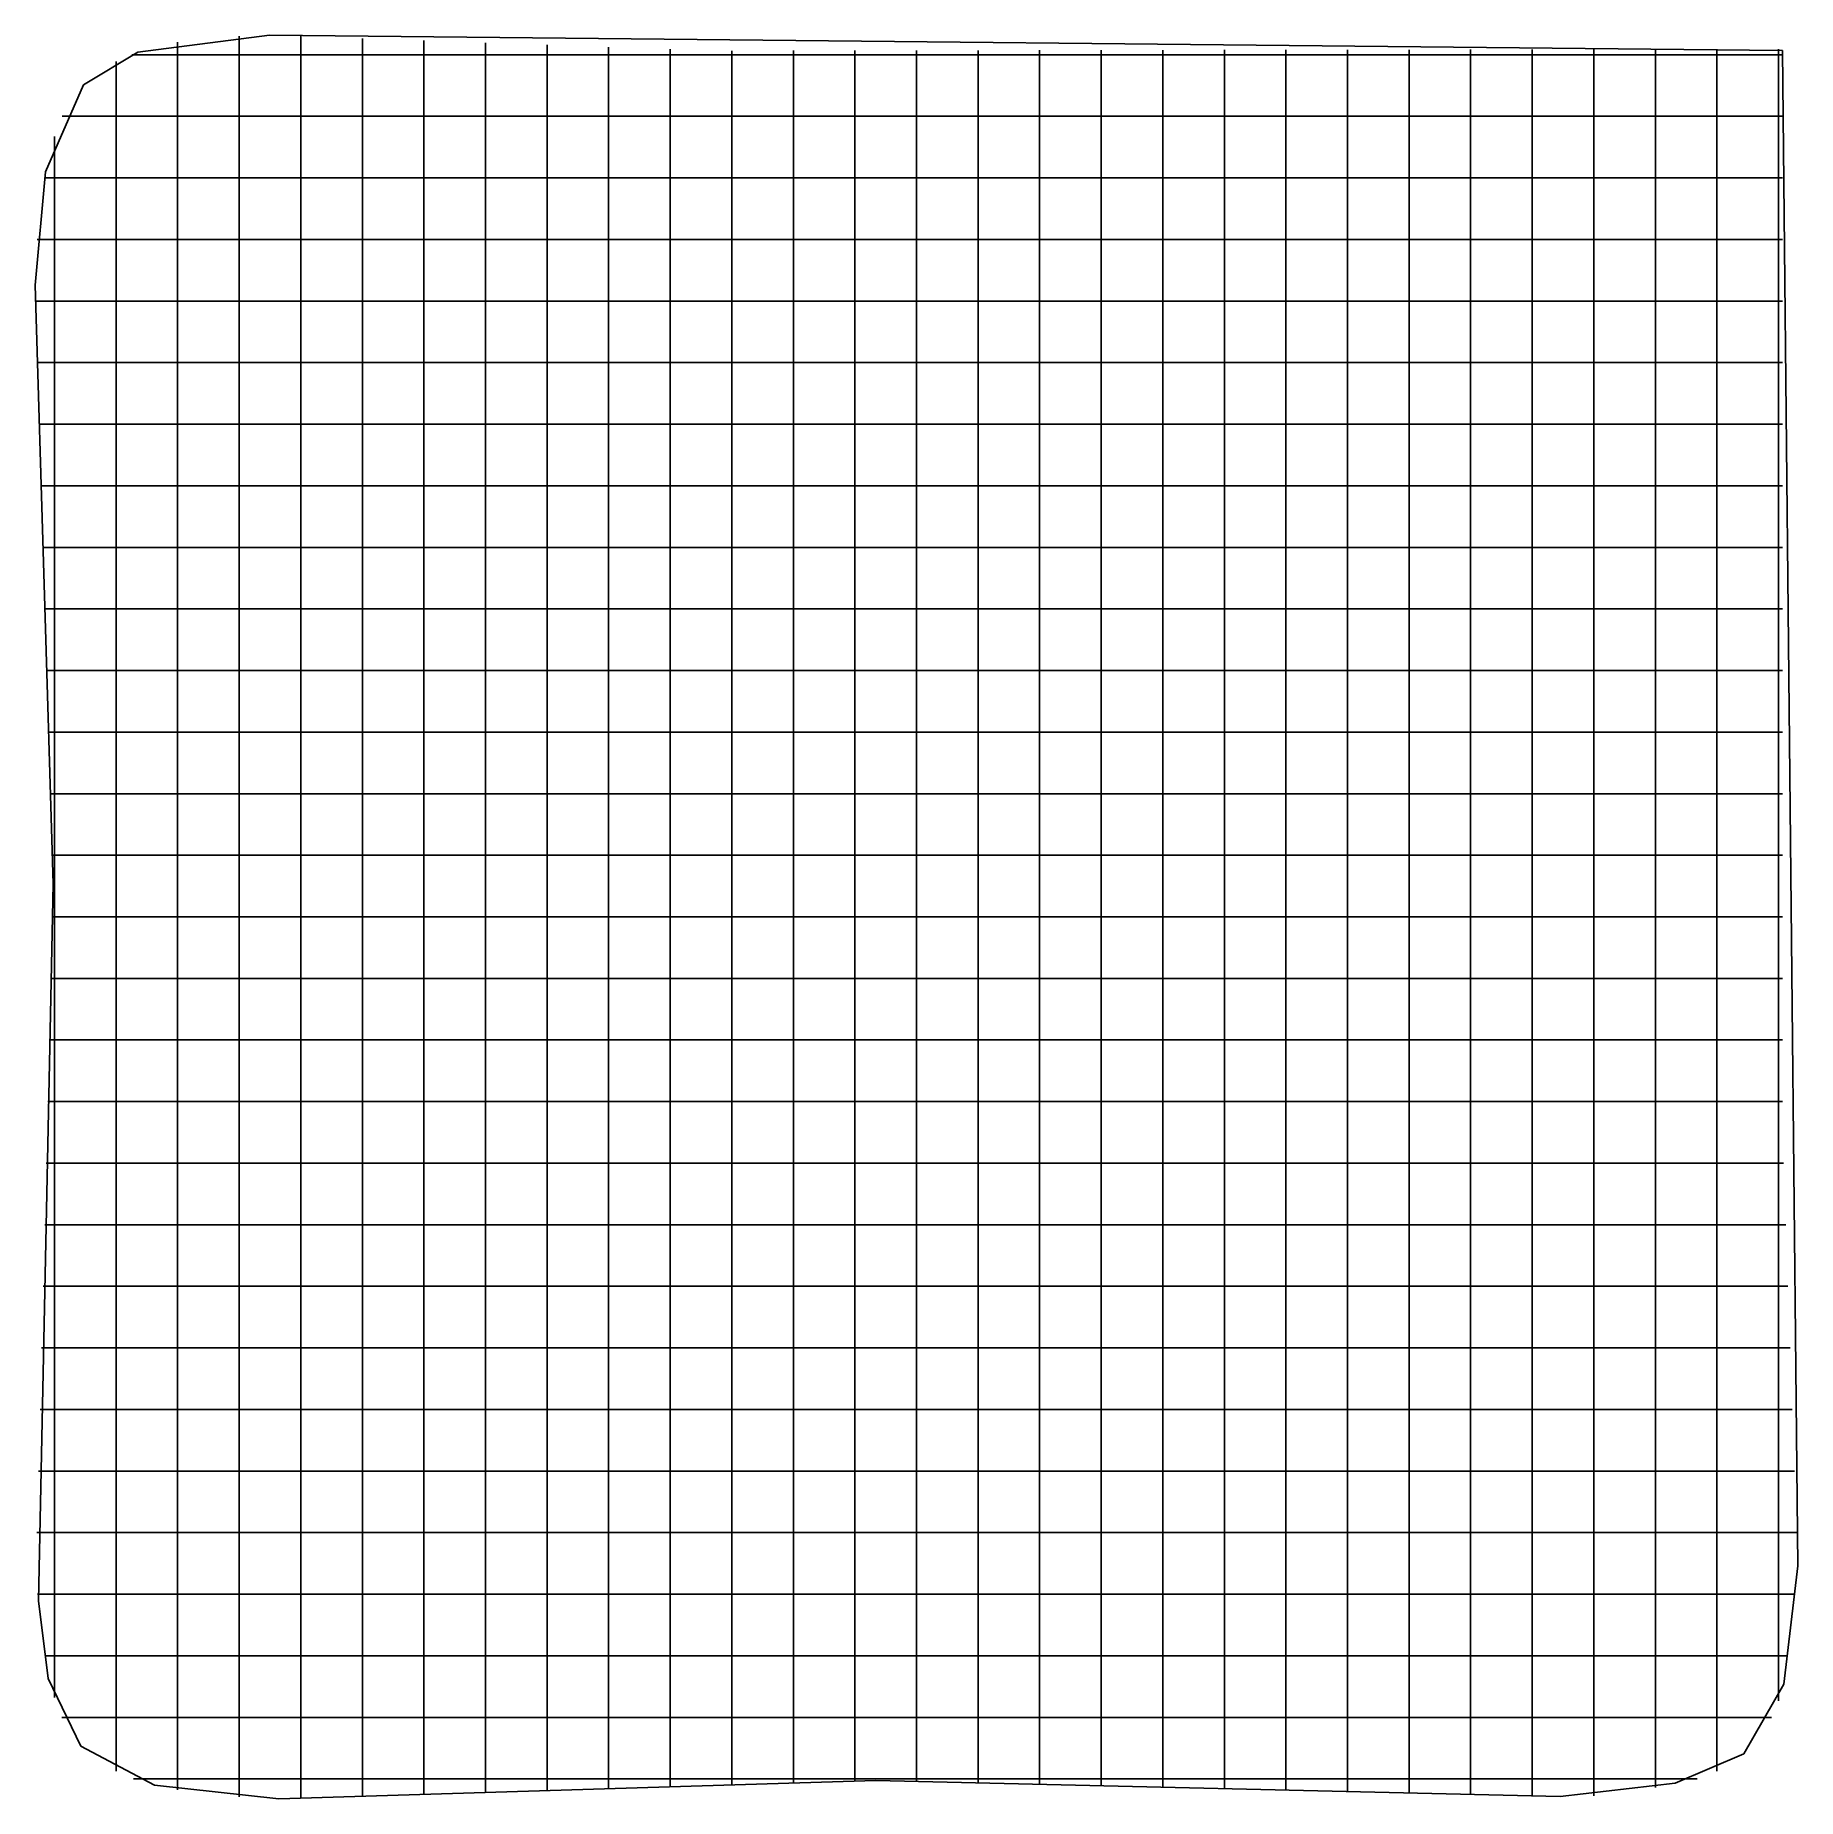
# Model space of a CAD drawing. Extents: x 0.4 to 14.7, y 0.4 to 14.8.
import ezdxf

# ---------------------------------------------------------------- set-up
doc = ezdxf.new("R2010")
doc.units = 0

msp = doc.modelspace()

# ---------------------------------------------------------------- linework, layer by layer
for p, q in [((2.338679, 14.750396), (1.269737, 14.613692)), ((2.338679, 14.750396), (1.269737, 14.613692)), ((14.624895, 14.625862), (2.338679, 14.750396)), ((14.624895, 14.625862), (2.338679, 14.750396)), ((1.269737, 14.613692), (0.827006, 14.347578)), ((1.269737, 14.613692), (0.827006, 14.347578)), ((1.592849, 14.652419), (1.592849, 14.695)), ((1.592849, 13.544658), (1.592849, 14.652419)), ((2.092849, 14.743), (2.092849, 14.744)), ((2.092849, 14.700419), (2.092849, 14.743)), ((2.092849, 13.501703), (2.092849, 14.700419)), ((2.592849, 14.699419), (2.592849, 14.742)), ((2.592849, 13.493839), (2.592849, 14.699419)), ((3.092849, 14.681419), (3.092849, 14.724)), ((3.092849, 13.505013), (3.092849, 14.681419)), ((3.592849, 14.664419), (3.592849, 14.707)), ((3.592849, 13.516329), (3.592849, 14.664419)), ((4.092849, 14.647277), (4.092849, 14.689858)), ((4.092849, 13.526645), (4.092849, 14.647277)), ((4.592849, 14.629419), (4.592849, 14.672)), ((4.592849, 13.537961), (4.592849, 14.629419)), ((5.092849, 14.612419), (5.092849, 14.655)), ((5.092849, 13.549277), (5.092849, 14.612419)), ((5.592849, 14.594419), (5.592849, 14.637)), ((6.092849, 14.582419), (6.092849, 14.625)), ((6.592849, 14.583419), (6.592849, 14.626)), ((7.092849, 14.584419), (7.092849, 14.627)), ((7.592849, 14.585419), (7.592849, 14.628)), ((8.092849, 14.585419), (8.092849, 14.628)), ((8.592849, 14.586419), (8.592849, 14.629)), ((9.092849, 14.587419), (9.092849, 14.63)), ((9.592849, 14.587419), (9.592849, 14.63)), ((10.092849, 14.588419), (10.092849, 14.631)), ((10.592849, 14.589419), (10.592849, 14.632)), ((11.092849, 14.590419), (11.092849, 14.633)), ((11.592849, 14.590419), (11.592849, 14.633)), ((12.092849, 14.591419), (12.092849, 14.634)), ((12.592849, 14.592419), (12.592849, 14.635)), ((13.092849, 14.593419), (13.092849, 14.635858)), ((13.592849, 14.593419), (13.592849, 14.636)), ((14.092849, 14.594419), (14.092849, 14.637)), ((14.592849, 14.595419), (14.592849, 14.638)), ((14.748859, 2.321859), (14.624895, 14.625862)), ((14.748859, 2.321859), (14.624895, 14.625862)), ((1.092849, 14.494277), (1.092849, 14.536858)), ((1.092849, 13.6508), (1.092849, 14.494277)), ((1.221, 14.592238), (1.263581, 14.592238)), ((1.221, 14.592238), (1.263581, 14.592238)), ((1.263581, 14.592238), (1.696903, 14.592238)), ((1.696903, 14.592238), (1.954323, 14.592238)), ((1.954323, 14.592238), (2.167226, 14.592238)), ((2.167226, 14.592238), (3.454323, 14.592238)), ((3.454323, 14.592238), (3.496903, 14.592238)), ((3.496903, 14.592238), (3.754323, 14.592238)), ((3.754323, 14.592238), (3.967226, 14.592238)), ((3.967226, 14.592238), (5.254323, 14.592238)), ((5.254323, 14.592238), (5.296903, 14.592238)), ((5.296903, 14.592238), (5.554323, 14.592238)), ((5.554323, 14.592238), (5.674684, 14.592238)), ((5.592849, 13.560452), (5.592849, 14.594419)), ((5.674684, 14.592238), (5.717265, 14.592238)), ((5.717265, 14.592238), (7.004361, 14.592238)), ((6.092849, 13.572477), (6.092849, 14.582419)), ((6.592849, 13.58549), (6.592849, 14.583419)), ((7.004361, 14.592238), (7.217265, 14.592238)), ((7.092849, 13.599361), (7.092849, 14.584419)), ((7.217265, 14.592238), (7.474684, 14.592238)), ((7.474684, 14.592238), (7.517265, 14.592238)), ((7.517265, 14.592238), (8.804361, 14.592238)), ((7.592849, 13.596071), (7.592849, 14.585419)), ((8.092849, 13.585774), (8.092849, 14.585419)), ((8.592849, 13.575619), (8.592849, 14.586419)), ((8.804361, 14.592238), (9.017265, 14.592238)), ((9.017265, 14.592238), (9.274684, 14.592238)), ((9.092849, 13.565465), (9.092849, 14.587419)), ((9.274684, 14.592238), (9.317265, 14.592238)), ((9.317265, 14.592238), (10.604361, 14.592238)), ((9.592849, 13.555168), (9.592849, 14.587419)), ((10.092849, 13.545013), (10.092849, 14.588419)), ((10.592849, 13.534858), (10.592849, 14.589419)), ((10.604361, 14.592238), (10.817265, 14.592238)), ((10.817265, 14.592238), (11.074684, 14.592238)), ((11.074684, 14.592238), (11.117265, 14.592238)), ((11.092849, 13.524703), (11.092849, 14.590419)), ((11.117265, 14.592238), (12.404361, 14.592238)), ((11.592849, 13.514406), (11.592849, 14.590419)), ((12.092849, 13.504252), (12.092849, 14.591419)), ((12.404361, 14.592238), (12.617265, 14.592238)), ((12.592849, 13.494097), (12.592849, 14.592419)), ((12.617265, 14.592238), (12.874684, 14.592238)), ((12.874684, 14.592238), (12.917265, 14.592238)), ((12.917265, 14.592238), (14.204361, 14.592238)), ((13.092849, 13.494239), (13.092849, 14.593419)), ((13.592849, 13.552587), (13.592849, 14.593419)), ((14.092849, 13.665135), (14.092849, 14.594419)), ((14.204361, 14.592238), (14.368581, 14.592238)), ((14.368581, 14.592238), (14.626, 14.592238)), ((14.592849, 14.15609), (14.592849, 14.595419)), ((0.827006, 14.347578), (0.519424, 13.640895)), ((0.827006, 14.347578), (0.519424, 13.640895)), ((0.654, 14.092238), (0.696581, 14.092238)), ((0.654, 14.092238), (0.696581, 14.092238)), ((0.696581, 14.092238), (1.616426, 14.092238)), ((1.616426, 14.092238), (1.829329, 14.092238)), ((1.829329, 14.092238), (2.086748, 14.092238)), ((2.086748, 14.092238), (2.129329, 14.092238)), ((2.129329, 14.092238), (3.416426, 14.092238)), ((3.416426, 14.092238), (3.629329, 14.092238)), ((3.629329, 14.092238), (3.886748, 14.092238)), ((3.886748, 14.092238), (3.929329, 14.092238)), ((3.929329, 14.092238), (5.216426, 14.092238)), ((5.216426, 14.092238), (5.429329, 14.092238)), ((5.429329, 14.092238), (5.686748, 14.092238)), ((5.686748, 14.092238), (5.729329, 14.092238)), ((5.729329, 14.092238), (7.016426, 14.092238)), ((7.016426, 14.092238), (7.229329, 14.092238)), ((7.229329, 14.092238), (7.486748, 14.092238)), ((7.486748, 14.092238), (7.529329, 14.092238)), ((7.529329, 14.092238), (8.816426, 14.092238)), ((8.816426, 14.092238), (9.029329, 14.092238)), ((9.029329, 14.092238), (9.286748, 14.092238)), ((9.286748, 14.092238), (9.329329, 14.092238)), ((9.329329, 14.092238), (10.616426, 14.092238)), ((10.616426, 14.092238), (10.829329, 14.092238)), ((10.829329, 14.092238), (11.086748, 14.092238)), ((11.086748, 14.092238), (11.129329, 14.092238)), ((11.129329, 14.092238), (12.416426, 14.092238)), ((12.416426, 14.092238), (12.629329, 14.092238)), ((12.629329, 14.092238), (12.886748, 14.092238)), ((12.886748, 14.092238), (12.929329, 14.092238)), ((12.929329, 14.092238), (14.216426, 14.092238)), ((14.216426, 14.092238), (14.368581, 14.092238)), ((14.368581, 14.092238), (14.626, 14.092238)), ((14.592849, 13.899529), (14.592849, 14.15609)), ((0.592849, 13.864666), (0.592849, 13.929)), ((14.592849, 13.686626), (14.592849, 13.899529)), ((0.592849, 13.822002), (0.592849, 13.864666)), ((0.592849, 12.534968), (0.592849, 13.822002)), ((0.519424, 13.640895), (0.436529, 12.721714)), ((0.519424, 13.640895), (0.436529, 12.721714)), ((1.092849, 13.437897), (1.092849, 13.6508)), ((14.092849, 13.452232), (14.092849, 13.665135)), ((14.592849, 12.398671), (14.592849, 13.686626)), ((0.511, 13.592238), (0.553581, 13.592238)), ((0.511, 13.592238), (0.553581, 13.592238)), ((0.553581, 13.592238), (1.596129, 13.592238)), ((1.592849, 13.331755), (1.592849, 13.544658)), ((1.596129, 13.592238), (1.809032, 13.592238)), ((1.809032, 13.592238), (2.066452, 13.592238)), ((2.066452, 13.592238), (2.109032, 13.592238)), ((2.092849, 13.2888), (2.092849, 13.501703)), ((2.109032, 13.592238), (3.396129, 13.592238)), ((2.592849, 13.280794), (2.592849, 13.493839)), ((3.092849, 13.29211), (3.092849, 13.505013)), ((3.396129, 13.592238), (3.609032, 13.592238)), ((3.592849, 13.303426), (3.592849, 13.516329)), ((3.609032, 13.592238), (3.866452, 13.592238)), ((3.866452, 13.592238), (3.909032, 13.592238)), ((3.909032, 13.592238), (5.196129, 13.592238)), ((4.092849, 13.313742), (4.092849, 13.526645)), ((4.592849, 13.325058), (4.592849, 13.537961)), ((5.092849, 13.336374), (5.092849, 13.549277)), ((5.196129, 13.592238), (5.409032, 13.592238)), ((5.409032, 13.592238), (5.666452, 13.592238)), ((5.592849, 13.347548), (5.592849, 13.560452)), ((5.666452, 13.592238), (5.709032, 13.592238)), ((5.709032, 13.592238), (6.996129, 13.592238)), ((6.092849, 13.359574), (6.092849, 13.572477)), ((6.592849, 13.372587), (6.592849, 13.58549)), ((6.996129, 13.592238), (7.209032, 13.592238)), ((7.092849, 13.386458), (7.092849, 13.599361)), ((7.209032, 13.592238), (7.466452, 13.592238)), ((7.466452, 13.592238), (7.509032, 13.592238)), ((7.509032, 13.592238), (8.796129, 13.592238)), ((7.592849, 13.383026), (7.592849, 13.596071)), ((8.092849, 13.372871), (8.092849, 13.585774)), ((8.592849, 13.362716), (8.592849, 13.575619)), ((8.796129, 13.592238), (9.009032, 13.592238)), ((9.009032, 13.592238), (9.266452, 13.592238)), ((9.092849, 13.352561), (9.092849, 13.565465)), ((9.266452, 13.592238), (9.309032, 13.592238)), ((9.309032, 13.592238), (10.596129, 13.592238)), ((9.592849, 13.342265), (9.592849, 13.555168)), ((10.092849, 13.33211), (10.092849, 13.545013)), ((10.592849, 13.321955), (10.592849, 13.534858)), ((10.596129, 13.592238), (10.809032, 13.592238)), ((10.809032, 13.592238), (11.066452, 13.592238)), ((11.066452, 13.592238), (11.109032, 13.592238)), ((11.092849, 13.311658), (11.092849, 13.524703)), ((11.109032, 13.592238), (12.396129, 13.592238)), ((11.592849, 13.301503), (11.592849, 13.514406)), ((12.092849, 13.291348), (12.092849, 13.504252)), ((12.396129, 13.592238), (12.609032, 13.592238)), ((12.592849, 13.281194), (12.592849, 13.494097)), ((12.609032, 13.592238), (12.866452, 13.592238)), ((12.866452, 13.592238), (12.909032, 13.592238)), ((12.909032, 13.592238), (14.196129, 13.592238)), ((13.092849, 13.281194), (13.092849, 13.494239)), ((13.592849, 13.339684), (13.592849, 13.552587)), ((14.196129, 13.592238), (14.368581, 13.592238)), ((14.368581, 13.592238), (14.626, 13.592238)), ((1.092849, 13.180477), (1.092849, 13.437897)), ((1.592849, 13.074335), (1.592849, 13.331755)), ((4.592849, 13.067639), (4.592849, 13.325058)), ((5.092849, 13.078955), (5.092849, 13.336374)), ((5.592849, 13.090129), (5.592849, 13.347548)), ((6.092849, 13.102155), (6.092849, 13.359574)), ((6.592849, 13.116026), (6.592849, 13.372587)), ((7.092849, 13.129039), (7.092849, 13.386458)), ((7.592849, 13.125606), (7.592849, 13.383026)), ((8.092849, 13.115452), (8.092849, 13.372871)), ((8.592849, 13.105297), (8.592849, 13.362716)), ((9.092849, 13.095142), (9.092849, 13.352561)), ((9.592849, 13.084845), (9.592849, 13.342265)), ((10.092849, 13.07469), (10.092849, 13.33211)), ((10.592849, 13.064535), (10.592849, 13.321955)), ((13.592849, 13.082265), (13.592849, 13.339684)), ((14.092849, 13.194813), (14.092849, 13.452232)), ((1.092849, 13.137897), (1.092849, 13.180477)), ((2.092849, 13.032239), (2.092849, 13.2888)), ((2.592849, 13.023374), (2.592849, 13.280794)), ((3.092849, 13.03469), (3.092849, 13.29211)), ((3.592849, 13.046006), (3.592849, 13.303426)), ((4.092849, 13.057181), (4.092849, 13.313742)), ((11.092849, 13.054239), (11.092849, 13.311658)), ((11.592849, 13.044084), (11.592849, 13.301503)), ((12.092849, 13.033929), (12.092849, 13.291348)), ((12.592849, 13.023774), (12.592849, 13.281194)), ((13.092849, 13.023774), (13.092849, 13.281194)), ((14.092849, 13.152232), (14.092849, 13.194813)), ((0.451, 13.092238), (0.493581, 13.092238)), ((0.451, 13.092238), (0.493581, 13.092238)), ((0.493581, 13.092238), (1.587613, 13.092238)), ((1.092849, 11.8508), (1.092849, 13.137897)), ((1.587613, 13.092238), (1.800516, 13.092238)), ((1.592849, 13.031755), (1.592849, 13.074335)), ((1.592849, 11.744658), (1.592849, 13.031755)), ((1.800516, 13.092238), (2.057935, 13.092238)), ((2.057935, 13.092238), (2.100516, 13.092238)), ((2.092849, 12.989658), (2.092849, 13.032239)), ((2.100516, 13.092238), (3.387613, 13.092238)), ((3.092849, 12.99211), (3.092849, 13.03469)), ((3.387613, 13.092238), (3.600516, 13.092238)), ((3.592849, 13.003426), (3.592849, 13.046006)), ((3.600516, 13.092238), (3.857935, 13.092238)), ((3.857935, 13.092238), (3.900516, 13.092238)), ((3.900516, 13.092238), (5.187613, 13.092238)), ((4.092849, 13.0146), (4.092849, 13.057181)), ((4.592849, 13.025058), (4.592849, 13.067639)), ((5.092849, 13.036374), (5.092849, 13.078955)), ((5.092849, 11.749277), (5.092849, 13.036374)), ((5.187613, 13.092238), (5.400516, 13.092238)), ((5.400516, 13.092238), (5.657935, 13.092238)), ((5.592849, 13.047548), (5.592849, 13.090129)), ((5.592849, 11.760452), (5.592849, 13.047548)), ((5.657935, 13.092238), (5.700516, 13.092238)), ((5.700516, 13.092238), (6.987613, 13.092238)), ((6.092849, 13.059574), (6.092849, 13.102155)), ((6.092849, 11.772477), (6.092849, 13.059574)), ((6.592849, 13.073445), (6.592849, 13.116026)), ((6.592849, 11.78549), (6.592849, 13.073445)), ((6.987613, 13.092238), (7.200516, 13.092238)), ((7.092849, 13.086458), (7.092849, 13.129039)), ((7.092849, 11.799361), (7.092849, 13.086458)), ((7.200516, 13.092238), (7.457935, 13.092238)), ((7.457935, 13.092238), (7.500516, 13.092238)), ((7.500516, 13.092238), (8.787613, 13.092238)), ((7.592849, 13.083168), (7.592849, 13.125606)), ((7.592849, 11.796071), (7.592849, 13.083168)), ((8.092849, 13.072871), (8.092849, 13.115452)), ((8.092849, 11.785774), (8.092849, 13.072871)), ((8.592849, 13.062716), (8.592849, 13.105297)), ((8.592849, 11.775619), (8.592849, 13.062716)), ((8.787613, 13.092238), (9.000516, 13.092238)), ((9.000516, 13.092238), (9.257935, 13.092238)), ((9.092849, 13.052561), (9.092849, 13.095142)), ((9.092849, 11.765465), (9.092849, 13.052561)), ((9.257935, 13.092238), (9.300516, 13.092238)), ((9.300516, 13.092238), (10.587613, 13.092238)), ((9.592849, 13.042265), (9.592849, 13.084845)), ((9.592849, 11.755168), (9.592849, 13.042265)), ((10.092849, 13.03211), (10.092849, 13.07469)), ((10.092849, 11.745013), (10.092849, 13.03211)), ((10.587613, 13.092238), (10.800516, 13.092238)), ((10.592849, 13.021955), (10.592849, 13.064535)), ((10.800516, 13.092238), (11.057935, 13.092238)), ((11.057935, 13.092238), (11.100516, 13.092238)), ((11.092849, 13.0118), (11.092849, 13.054239)), ((11.100516, 13.092238), (12.387613, 13.092238)), ((11.592849, 13.001503), (11.592849, 13.044084)), ((12.092849, 12.991348), (12.092849, 13.033929)), ((12.387613, 13.092238), (12.600516, 13.092238)), ((12.600516, 13.092238), (12.857935, 13.092238)), ((12.857935, 13.092238), (12.900516, 13.092238)), ((12.900516, 13.092238), (14.187613, 13.092238)), ((13.592849, 13.039684), (13.592849, 13.082265)), ((13.592849, 11.752587), (13.592849, 13.039684)), ((14.092849, 11.865135), (14.092849, 13.152232)), ((14.187613, 13.092238), (14.368581, 13.092238)), ((14.368581, 13.092238), (14.626, 13.092238)), ((2.092849, 11.701703), (2.092849, 12.989658)), ((2.592849, 12.980935), (2.592849, 13.023374)), ((2.592849, 11.693839), (2.592849, 12.980935)), ((3.092849, 11.705013), (3.092849, 12.99211)), ((3.592849, 11.716329), (3.592849, 13.003426)), ((4.092849, 11.726645), (4.092849, 13.0146)), ((4.592849, 11.737961), (4.592849, 13.025058)), ((10.592849, 11.734858), (10.592849, 13.021955)), ((11.092849, 11.724703), (11.092849, 13.0118)), ((11.592849, 11.714406), (11.592849, 13.001503)), ((12.092849, 11.704252), (12.092849, 12.991348)), ((12.592849, 12.981194), (12.592849, 13.023774)), ((12.592849, 11.694097), (12.592849, 12.981194)), ((13.092849, 12.981335), (13.092849, 13.023774)), ((13.092849, 11.694239), (13.092849, 12.981335)), ((0.436529, 12.721714), (0.581708, 7.860101)), ((0.436529, 12.721714), (0.581708, 7.860101)), ((0.438, 12.592238), (0.480581, 12.592238)), ((0.438, 12.592238), (0.480581, 12.592238)), ((0.480581, 12.592238), (1.585768, 12.592238)), ((0.592849, 12.322065), (0.592849, 12.534968)), ((1.585768, 12.592238), (1.798671, 12.592238)), ((1.798671, 12.592238), (2.05609, 12.592238)), ((2.05609, 12.592238), (2.098671, 12.592238)), ((2.098671, 12.592238), (3.385768, 12.592238)), ((3.385768, 12.592238), (3.598671, 12.592238)), ((3.598671, 12.592238), (3.85609, 12.592238)), ((3.85609, 12.592238), (3.898671, 12.592238)), ((3.898671, 12.592238), (5.185768, 12.592238)), ((5.185768, 12.592238), (5.398671, 12.592238)), ((5.398671, 12.592238), (5.65609, 12.592238)), ((5.65609, 12.592238), (5.698671, 12.592238)), ((5.698671, 12.592238), (6.985768, 12.592238)), ((6.985768, 12.592238), (7.198671, 12.592238)), ((7.198671, 12.592238), (7.45609, 12.592238)), ((7.45609, 12.592238), (7.498671, 12.592238)), ((7.498671, 12.592238), (8.785768, 12.592238)), ((8.785768, 12.592238), (8.998671, 12.592238)), ((8.998671, 12.592238), (9.25609, 12.592238)), ((9.25609, 12.592238), (9.298671, 12.592238)), ((9.298671, 12.592238), (10.585768, 12.592238)), ((10.585768, 12.592238), (10.798671, 12.592238)), ((10.798671, 12.592238), (11.05609, 12.592238)), ((11.05609, 12.592238), (11.098671, 12.592238)), ((11.098671, 12.592238), (12.385768, 12.592238)), ((12.385768, 12.592238), (12.598671, 12.592238)), ((12.598671, 12.592238), (12.85609, 12.592238)), ((12.85609, 12.592238), (12.898671, 12.592238)), ((12.898671, 12.592238), (14.185768, 12.592238)), ((14.185768, 12.592238), (14.368581, 12.592238)), ((14.368581, 12.592238), (14.626, 12.592238)), ((0.592849, 12.064645), (0.592849, 12.322065)), ((14.592849, 12.35609), (14.592849, 12.398671)), ((14.592849, 12.099529), (14.592849, 12.35609)), ((0.453, 12.092238), (0.495581, 12.092238)), ((0.453, 12.092238), (0.495581, 12.092238)), ((0.495581, 12.092238), (1.587897, 12.092238)), ((0.592849, 12.022065), (0.592849, 12.064645)), ((1.587897, 12.092238), (1.8008, 12.092238)), ((1.8008, 12.092238), (2.058219, 12.092238)), ((2.058219, 12.092238), (2.1008, 12.092238)), ((2.1008, 12.092238), (3.387897, 12.092238)), ((3.387897, 12.092238), (3.6008, 12.092238)), ((3.6008, 12.092238), (3.858219, 12.092238)), ((3.858219, 12.092238), (3.9008, 12.092238)), ((3.9008, 12.092238), (5.187897, 12.092238)), ((5.187897, 12.092238), (5.4008, 12.092238)), ((5.4008, 12.092238), (5.658219, 12.092238)), ((5.658219, 12.092238), (5.7008, 12.092238)), ((5.7008, 12.092238), (6.987897, 12.092238)), ((6.987897, 12.092238), (7.2008, 12.092238)), ((7.2008, 12.092238), (7.458219, 12.092238)), ((7.458219, 12.092238), (7.5008, 12.092238)), ((7.5008, 12.092238), (8.787897, 12.092238)), ((8.787897, 12.092238), (9.0008, 12.092238)), ((9.0008, 12.092238), (9.258219, 12.092238)), ((9.258219, 12.092238), (9.3008, 12.092238)), ((9.3008, 12.092238), (10.587897, 12.092238)), ((10.587897, 12.092238), (10.8008, 12.092238)), ((10.8008, 12.092238), (11.058219, 12.092238)), ((11.058219, 12.092238), (11.1008, 12.092238)), ((11.1008, 12.092238), (12.387897, 12.092238)), ((12.387897, 12.092238), (12.6008, 12.092238)), ((12.6008, 12.092238), (12.858219, 12.092238)), ((12.858219, 12.092238), (12.9008, 12.092238)), ((12.9008, 12.092238), (14.187897, 12.092238)), ((14.187897, 12.092238), (14.368581, 12.092238)), ((14.368581, 12.092238), (14.626, 12.092238)), ((14.592849, 11.886626), (14.592849, 12.099529)), ((0.592849, 10.734968), (0.592849, 12.022065)), ((14.592849, 10.598671), (14.592849, 11.886626)), ((1.092849, 11.637897), (1.092849, 11.8508)), ((1.592849, 11.531755), (1.592849, 11.744658)), ((5.092849, 11.536374), (5.092849, 11.749277)), ((5.592849, 11.547548), (5.592849, 11.760452)), ((6.092849, 11.559574), (6.092849, 11.772477)), ((6.592849, 11.572587), (6.592849, 11.78549)), ((7.092849, 11.586458), (7.092849, 11.799361)), ((7.592849, 11.583026), (7.592849, 11.796071)), ((8.092849, 11.572871), (8.092849, 11.785774)), ((8.592849, 11.562716), (8.592849, 11.775619)), ((9.092849, 11.552561), (9.092849, 11.765465)), ((9.592849, 11.542265), (9.592849, 11.755168)), ((10.092849, 11.53211), (10.092849, 11.745013)), ((13.592849, 11.539684), (13.592849, 11.752587)), ((14.092849, 11.652232), (14.092849, 11.865135)), ((1.092849, 11.380477), (1.092849, 11.637897)), ((2.092849, 11.4888), (2.092849, 11.701703)), ((2.592849, 11.480794), (2.592849, 11.693839)), ((3.092849, 11.49211), (3.092849, 11.705013)), ((3.592849, 11.503426), (3.592849, 11.716329)), ((4.092849, 11.513742), (4.092849, 11.726645)), ((4.592849, 11.525058), (4.592849, 11.737961)), ((10.592849, 11.521955), (10.592849, 11.734858)), ((11.092849, 11.511658), (11.092849, 11.724703)), ((11.592849, 11.501503), (11.592849, 11.714406)), ((12.092849, 11.491348), (12.092849, 11.704252)), ((12.592849, 11.481194), (12.592849, 11.694097)), ((13.092849, 11.481194), (13.092849, 11.694239)), ((14.092849, 11.394813), (14.092849, 11.652232)), ((0.468, 11.592238), (0.510581, 11.592238)), ((0.468, 11.592238), (0.510581, 11.592238)), ((0.510581, 11.592238), (1.590026, 11.592238)), ((1.590026, 11.592238), (1.802929, 11.592238)), ((1.592849, 11.274335), (1.592849, 11.531755)), ((1.802929, 11.592238), (2.060348, 11.592238)), ((2.060348, 11.592238), (2.102929, 11.592238)), ((2.092849, 11.232239), (2.092849, 11.4888)), ((2.102929, 11.592238), (3.390026, 11.592238)), ((2.592849, 11.223374), (2.592849, 11.480794)), ((3.092849, 11.23469), (3.092849, 11.49211)), ((3.390026, 11.592238), (3.602929, 11.592238)), ((3.592849, 11.246006), (3.592849, 11.503426)), ((3.602929, 11.592238), (3.860348, 11.592238)), ((3.860348, 11.592238), (3.902929, 11.592238)), ((3.902929, 11.592238), (5.190026, 11.592238)), ((4.092849, 11.257181), (4.092849, 11.513742)), ((4.592849, 11.267639), (4.592849, 11.525058)), ((5.092849, 11.278955), (5.092849, 11.536374)), ((5.190026, 11.592238), (5.402929, 11.592238)), ((5.402929, 11.592238), (5.660348, 11.592238)), ((5.592849, 11.290129), (5.592849, 11.547548)), ((5.660348, 11.592238), (5.702929, 11.592238)), ((5.702929, 11.592238), (6.990026, 11.592238)), ((6.092849, 11.302155), (6.092849, 11.559574)), ((6.592849, 11.316026), (6.592849, 11.572587)), ((6.990026, 11.592238), (7.202929, 11.592238)), ((7.092849, 11.329039), (7.092849, 11.586458)), ((7.202929, 11.592238), (7.460348, 11.592238)), ((7.460348, 11.592238), (7.502929, 11.592238)), ((7.502929, 11.592238), (8.790026, 11.592238)), ((7.592849, 11.325606), (7.592849, 11.583026)), ((8.092849, 11.315452), (8.092849, 11.572871)), ((8.592849, 11.305297), (8.592849, 11.562716)), ((8.790026, 11.592238), (9.002929, 11.592238)), ((9.002929, 11.592238), (9.260348, 11.592238)), ((9.092849, 11.295142), (9.092849, 11.552561)), ((9.260348, 11.592238), (9.302929, 11.592238)), ((9.302929, 11.592238), (10.590026, 11.592238)), ((9.592849, 11.284845), (9.592849, 11.542265)), ((10.092849, 11.27469), (10.092849, 11.53211)), ((10.590026, 11.592238), (10.802929, 11.592238)), ((10.592849, 11.264535), (10.592849, 11.521955)), ((10.802929, 11.592238), (11.060348, 11.592238)), ((11.060348, 11.592238), (11.102929, 11.592238)), ((11.092849, 11.254239), (11.092849, 11.511658)), ((11.102929, 11.592238), (12.390026, 11.592238)), ((11.592849, 11.244084), (11.592849, 11.501503)), ((12.092849, 11.233929), (12.092849, 11.491348)), ((12.390026, 11.592238), (12.602929, 11.592238)), ((12.592849, 11.223774), (12.592849, 11.481194)), ((12.602929, 11.592238), (12.860348, 11.592238)), ((12.860348, 11.592238), (12.902929, 11.592238)), ((12.902929, 11.592238), (14.190026, 11.592238)), ((13.092849, 11.223774), (13.092849, 11.481194)), ((13.592849, 11.282265), (13.592849, 11.539684)), ((14.190026, 11.592238), (14.368581, 11.592238)), ((14.368581, 11.592238), (14.626, 11.592238)), ((1.092849, 11.337897), (1.092849, 11.380477)), ((1.092849, 10.0508), (1.092849, 11.337897)), ((6.592849, 11.273445), (6.592849, 11.316026)), ((7.092849, 11.286458), (7.092849, 11.329039)), ((7.592849, 11.283168), (7.592849, 11.325606)), ((8.092849, 11.272871), (8.092849, 11.315452)), ((14.092849, 11.352232), (14.092849, 11.394813)), ((14.092849, 10.065135), (14.092849, 11.352232)), ((1.592849, 11.231755), (1.592849, 11.274335)), ((1.592849, 9.944658), (1.592849, 11.231755)), ((2.092849, 11.189658), (2.092849, 11.232239)), ((2.092849, 9.901703), (2.092849, 11.189658)), ((2.592849, 11.180935), (2.592849, 11.223374)), ((2.592849, 9.893839), (2.592849, 11.180935)), ((3.092849, 11.19211), (3.092849, 11.23469)), ((3.092849, 9.905013), (3.092849, 11.19211)), ((3.592849, 11.203426), (3.592849, 11.246006)), ((3.592849, 9.916329), (3.592849, 11.203426)), ((4.092849, 11.2146), (4.092849, 11.257181)), ((4.092849, 9.926645), (4.092849, 11.2146)), ((4.592849, 11.225058), (4.592849, 11.267639)), ((4.592849, 9.937961), (4.592849, 11.225058)), ((5.092849, 11.236374), (5.092849, 11.278955)), ((5.092849, 9.949277), (5.092849, 11.236374)), ((5.592849, 11.247548), (5.592849, 11.290129)), ((5.592849, 9.960452), (5.592849, 11.247548)), ((6.092849, 11.259574), (6.092849, 11.302155)), ((6.092849, 9.972477), (6.092849, 11.259574)), ((6.592849, 9.98549), (6.592849, 11.273445)), ((7.092849, 9.999361), (7.092849, 11.286458)), ((7.592849, 9.996071), (7.592849, 11.283168)), ((8.092849, 9.985774), (8.092849, 11.272871)), ((8.592849, 11.262716), (8.592849, 11.305297)), ((8.592849, 9.975619), (8.592849, 11.262716)), ((9.092849, 11.252561), (9.092849, 11.295142)), ((9.092849, 9.965465), (9.092849, 11.252561)), ((9.592849, 11.242265), (9.592849, 11.284845)), ((9.592849, 9.955168), (9.592849, 11.242265)), ((10.092849, 11.23211), (10.092849, 11.27469)), ((10.092849, 9.945013), (10.092849, 11.23211)), ((10.592849, 11.221955), (10.592849, 11.264535)), ((10.592849, 9.934858), (10.592849, 11.221955)), ((11.092849, 11.2118), (11.092849, 11.254239)), ((11.092849, 9.924703), (11.092849, 11.2118)), ((11.592849, 11.201503), (11.592849, 11.244084)), ((11.592849, 9.914406), (11.592849, 11.201503)), ((12.092849, 11.191348), (12.092849, 11.233929)), ((12.092849, 9.904252), (12.092849, 11.191348)), ((12.592849, 11.181194), (12.592849, 11.223774)), ((12.592849, 9.894097), (12.592849, 11.181194)), ((13.092849, 11.181335), (13.092849, 11.223774)), ((13.092849, 9.894239), (13.092849, 11.181335)), ((13.592849, 11.239684), (13.592849, 11.282265)), ((13.592849, 9.952587), (13.592849, 11.239684)), ((0.484, 11.092238), (0.526581, 11.092238)), ((0.484, 11.092238), (0.526581, 11.092238)), ((0.526581, 11.092238), (1.592297, 11.092238)), ((1.592297, 11.092238), (1.8052, 11.092238)), ((1.8052, 11.092238), (2.062619, 11.092238)), ((2.062619, 11.092238), (2.1052, 11.092238)), ((2.1052, 11.092238), (3.392297, 11.092238)), ((3.392297, 11.092238), (3.6052, 11.092238)), ((3.6052, 11.092238), (3.862619, 11.092238)), ((3.862619, 11.092238), (3.9052, 11.092238)), ((3.9052, 11.092238), (5.192297, 11.092238)), ((5.192297, 11.092238), (5.4052, 11.092238)), ((5.4052, 11.092238), (5.662619, 11.092238)), ((5.662619, 11.092238), (5.7052, 11.092238)), ((5.7052, 11.092238), (6.992297, 11.092238)), ((6.992297, 11.092238), (7.2052, 11.092238)), ((7.2052, 11.092238), (7.462619, 11.092238)), ((7.462619, 11.092238), (7.5052, 11.092238)), ((7.5052, 11.092238), (8.792297, 11.092238)), ((8.792297, 11.092238), (9.0052, 11.092238)), ((9.0052, 11.092238), (9.262619, 11.092238)), ((9.262619, 11.092238), (9.3052, 11.092238)), ((9.3052, 11.092238), (10.592297, 11.092238)), ((10.592297, 11.092238), (10.8052, 11.092238)), ((10.8052, 11.092238), (11.062619, 11.092238)), ((11.062619, 11.092238), (11.1052, 11.092238)), ((11.1052, 11.092238), (12.392297, 11.092238)), ((12.392297, 11.092238), (12.6052, 11.092238)), ((12.6052, 11.092238), (12.862619, 11.092238)), ((12.862619, 11.092238), (12.9052, 11.092238)), ((12.9052, 11.092238), (14.192297, 11.092238)), ((14.192297, 11.092238), (14.368581, 11.092238)), ((14.368581, 11.092238), (14.626, 11.092238)), ((0.592849, 10.522065), (0.592849, 10.734968)), ((14.592849, 10.55609), (14.592849, 10.598671)), ((0.499, 10.592238), (0.541581, 10.592238)), ((0.499, 10.592238), (0.541581, 10.592238)), ((0.541581, 10.592238), (1.594426, 10.592238)), ((0.592849, 10.264645), (0.592849, 10.522065)), ((1.594426, 10.592238), (1.807329, 10.592238)), ((1.807329, 10.592238), (2.064748, 10.592238)), ((2.064748, 10.592238), (2.107329, 10.592238)), ((2.107329, 10.592238), (3.394426, 10.592238)), ((3.394426, 10.592238), (3.607329, 10.592238)), ((3.607329, 10.592238), (3.864748, 10.592238)), ((3.864748, 10.592238), (3.907329, 10.592238)), ((3.907329, 10.592238), (5.194426, 10.592238)), ((5.194426, 10.592238), (5.407329, 10.592238)), ((5.407329, 10.592238), (5.664748, 10.592238)), ((5.664748, 10.592238), (5.707329, 10.592238)), ((5.707329, 10.592238), (6.994426, 10.592238)), ((6.994426, 10.592238), (7.207329, 10.592238)), ((7.207329, 10.592238), (7.464748, 10.592238)), ((7.464748, 10.592238), (7.507329, 10.592238)), ((7.507329, 10.592238), (8.794426, 10.592238)), ((8.794426, 10.592238), (9.007329, 10.592238)), ((9.007329, 10.592238), (9.264748, 10.592238)), ((9.264748, 10.592238), (9.307329, 10.592238)), ((9.307329, 10.592238), (10.594426, 10.592238)), ((10.594426, 10.592238), (10.807329, 10.592238)), ((10.807329, 10.592238), (11.064748, 10.592238)), ((11.064748, 10.592238), (11.107329, 10.592238)), ((11.107329, 10.592238), (12.394426, 10.592238)), ((12.394426, 10.592238), (12.607329, 10.592238)), ((12.607329, 10.592238), (12.864748, 10.592238)), ((12.864748, 10.592238), (12.907329, 10.592238)), ((12.907329, 10.592238), (14.194426, 10.592238)), ((14.194426, 10.592238), (14.368581, 10.592238)), ((14.368581, 10.592238), (14.626, 10.592238)), ((14.592849, 10.299529), (14.592849, 10.55609)), ((0.592849, 10.222065), (0.592849, 10.264645)), ((0.592849, 8.934968), (0.592849, 10.222065)), ((14.592849, 10.086626), (14.592849, 10.299529)), ((0.514, 10.092238), (0.556581, 10.092238)), ((0.514, 10.092238), (0.556581, 10.092238)), ((0.556581, 10.092238), (1.596555, 10.092238)), ((1.092849, 9.837897), (1.092849, 10.0508)), ((1.596555, 10.092238), (1.809458, 10.092238)), ((1.809458, 10.092238), (2.066877, 10.092238)), ((2.066877, 10.092238), (2.109458, 10.092238)), ((2.109458, 10.092238), (3.396555, 10.092238)), ((3.396555, 10.092238), (3.609458, 10.092238)), ((3.609458, 10.092238), (3.866877, 10.092238)), ((3.866877, 10.092238), (3.909458, 10.092238)), ((3.909458, 10.092238), (5.196555, 10.092238)), ((5.196555, 10.092238), (5.409458, 10.092238)), ((5.409458, 10.092238), (5.666877, 10.092238)), ((5.666877, 10.092238), (5.709458, 10.092238)), ((5.709458, 10.092238), (6.996555, 10.092238)), ((6.996555, 10.092238), (7.209458, 10.092238)), ((7.209458, 10.092238), (7.466877, 10.092238)), ((7.466877, 10.092238), (7.509458, 10.092238)), ((7.509458, 10.092238), (8.796555, 10.092238)), ((8.796555, 10.092238), (9.009458, 10.092238)), ((9.009458, 10.092238), (9.266877, 10.092238)), ((9.266877, 10.092238), (9.309458, 10.092238)), ((9.309458, 10.092238), (10.596555, 10.092238)), ((10.596555, 10.092238), (10.809458, 10.092238)), ((10.809458, 10.092238), (11.066877, 10.092238)), ((11.066877, 10.092238), (11.109458, 10.092238)), ((11.109458, 10.092238), (12.396555, 10.092238)), ((12.396555, 10.092238), (12.609458, 10.092238)), ((12.609458, 10.092238), (12.866877, 10.092238)), ((12.866877, 10.092238), (12.909458, 10.092238)), ((12.909458, 10.092238), (14.196555, 10.092238)), ((14.092849, 9.852232), (14.092849, 10.065135)), ((14.196555, 10.092238), (14.368581, 10.092238)), ((14.368581, 10.092238), (14.626, 10.092238)), ((14.592849, 8.798671), (14.592849, 10.086626)), ((1.592849, 9.731755), (1.592849, 9.944658)), ((2.092849, 9.6888), (2.092849, 9.901703)), ((2.592849, 9.680794), (2.592849, 9.893839)), ((3.092849, 9.69211), (3.092849, 9.905013)), ((3.592849, 9.703426), (3.592849, 9.916329)), ((4.092849, 9.713742), (4.092849, 9.926645)), ((4.592849, 9.725058), (4.592849, 9.937961)), ((5.092849, 9.736374), (5.092849, 9.949277)), ((5.592849, 9.747548), (5.592849, 9.960452)), ((6.092849, 9.759574), (6.092849, 9.972477)), ((6.592849, 9.772587), (6.592849, 9.98549)), ((7.092849, 9.786458), (7.092849, 9.999361)), ((7.592849, 9.783026), (7.592849, 9.996071)), ((8.092849, 9.772871), (8.092849, 9.985774)), ((8.592849, 9.762716), (8.592849, 9.975619)), ((9.092849, 9.752561), (9.092849, 9.965465)), ((9.592849, 9.742265), (9.592849, 9.955168)), ((10.092849, 9.73211), (10.092849, 9.945013)), ((10.592849, 9.721955), (10.592849, 9.934858)), ((11.092849, 9.711658), (11.092849, 9.924703)), ((11.592849, 9.701503), (11.592849, 9.914406)), ((12.092849, 9.691348), (12.092849, 9.904252)), ((12.592849, 9.681194), (12.592849, 9.894097)), ((13.092849, 9.681194), (13.092849, 9.894239)), ((13.592849, 9.739684), (13.592849, 9.952587)), ((1.092849, 9.580477), (1.092849, 9.837897)), ((5.592849, 9.490129), (5.592849, 9.747548)), ((6.092849, 9.502155), (6.092849, 9.759574)), ((6.592849, 9.516026), (6.592849, 9.772587)), ((7.092849, 9.529039), (7.092849, 9.786458)), ((7.592849, 9.525606), (7.592849, 9.783026)), ((8.092849, 9.515452), (8.092849, 9.772871)), ((8.592849, 9.505297), (8.592849, 9.762716)), ((9.092849, 9.495142), (9.092849, 9.752561)), ((9.592849, 9.484845), (9.592849, 9.742265)), ((13.592849, 9.482265), (13.592849, 9.739684)), ((14.092849, 9.594813), (14.092849, 9.852232)), ((1.592849, 9.474335), (1.592849, 9.731755)), ((2.092849, 9.432239), (2.092849, 9.6888)), ((2.592849, 9.423374), (2.592849, 9.680794)), ((3.092849, 9.43469), (3.092849, 9.69211)), ((3.592849, 9.446006), (3.592849, 9.703426)), ((4.092849, 9.457181), (4.092849, 9.713742)), ((4.592849, 9.467639), (4.592849, 9.725058)), ((5.092849, 9.478955), (5.092849, 9.736374)), ((10.092849, 9.47469), (10.092849, 9.73211)), ((10.592849, 9.464535), (10.592849, 9.721955)), ((11.092849, 9.454239), (11.092849, 9.711658)), ((11.592849, 9.444084), (11.592849, 9.701503)), ((12.092849, 9.433929), (12.092849, 9.691348)), ((12.592849, 9.423774), (12.592849, 9.681194)), ((13.092849, 9.423774), (13.092849, 9.681194)), ((14.092849, 9.552232), (14.092849, 9.594813)), ((0.529, 9.592238), (0.571581, 9.592238)), ((0.529, 9.592238), (0.571581, 9.592238)), ((0.571581, 9.592238), (1.598684, 9.592238)), ((1.092849, 9.537897), (1.092849, 9.580477)), ((1.092849, 8.2508), (1.092849, 9.537897)), ((1.592849, 9.431755), (1.592849, 9.474335)), ((1.598684, 9.592238), (1.811729, 9.592238)), ((1.811729, 9.592238), (2.069148, 9.592238)), ((2.069148, 9.592238), (2.111587, 9.592238)), ((2.111587, 9.592238), (3.398684, 9.592238)), ((3.398684, 9.592238), (3.611729, 9.592238)), ((3.611729, 9.592238), (3.869148, 9.592238)), ((3.869148, 9.592238), (3.911587, 9.592238)), ((3.911587, 9.592238), (5.198684, 9.592238)), ((4.092849, 9.4146), (4.092849, 9.457181)), ((4.592849, 9.425058), (4.592849, 9.467639)), ((5.092849, 9.436374), (5.092849, 9.478955)), ((5.198684, 9.592238), (5.411729, 9.592238)), ((5.411729, 9.592238), (5.669148, 9.592238)), ((5.592849, 9.447548), (5.592849, 9.490129)), ((5.669148, 9.592238), (5.711587, 9.592238)), ((5.711587, 9.592238), (6.998684, 9.592238)), ((6.092849, 9.459574), (6.092849, 9.502155)), ((6.092849, 8.172477), (6.092849, 9.459574)), ((6.592849, 9.473445), (6.592849, 9.516026)), ((6.592849, 8.18549), (6.592849, 9.473445)), ((6.998684, 9.592238), (7.211729, 9.592238)), ((7.092849, 9.486458), (7.092849, 9.529039)), ((7.092849, 8.199361), (7.092849, 9.486458)), ((7.211729, 9.592238), (7.469148, 9.592238)), ((7.469148, 9.592238), (7.511587, 9.592238)), ((7.511587, 9.592238), (8.798684, 9.592238)), ((7.592849, 9.483168), (7.592849, 9.525606)), ((7.592849, 8.196071), (7.592849, 9.483168)), ((8.092849, 9.472871), (8.092849, 9.515452)), ((8.092849, 8.185774), (8.092849, 9.472871)), ((8.592849, 9.462716), (8.592849, 9.505297)), ((8.592849, 8.175619), (8.592849, 9.462716)), ((8.798684, 9.592238), (9.011729, 9.592238)), ((9.011729, 9.592238), (9.269148, 9.592238)), ((9.092849, 9.452561), (9.092849, 9.495142)), ((9.092849, 8.165465), (9.092849, 9.452561)), ((9.269148, 9.592238), (9.311587, 9.592238)), ((9.311587, 9.592238), (10.598684, 9.592238)), ((9.592849, 9.442265), (9.592849, 9.484845)), ((10.092849, 9.43211), (10.092849, 9.47469)), ((10.592849, 9.421955), (10.592849, 9.464535)), ((10.598684, 9.592238), (10.811729, 9.592238)), ((10.811729, 9.592238), (11.069148, 9.592238)), ((11.069148, 9.592238), (11.111587, 9.592238)), ((11.092849, 9.4118), (11.092849, 9.454239)), ((11.111587, 9.592238), (12.398684, 9.592238)), ((12.398684, 9.592238), (12.611729, 9.592238)), ((12.611729, 9.592238), (12.869148, 9.592238)), ((12.869148, 9.592238), (12.911587, 9.592238)), ((12.911587, 9.592238), (14.198684, 9.592238)), ((13.592849, 9.439684), (13.592849, 9.482265)), ((14.092849, 8.265135), (14.092849, 9.552232)), ((14.198684, 9.592238), (14.368581, 9.592238)), ((14.368581, 9.592238), (14.626, 9.592238)), ((1.592849, 8.144658), (1.592849, 9.431755)), ((2.092849, 9.389658), (2.092849, 9.432239)), ((2.092849, 8.101703), (2.092849, 9.389658)), ((2.592849, 9.380935), (2.592849, 9.423374)), ((2.592849, 8.093839), (2.592849, 9.380935)), ((3.092849, 9.39211), (3.092849, 9.43469)), ((3.092849, 8.105013), (3.092849, 9.39211)), ((3.592849, 9.403426), (3.592849, 9.446006)), ((3.592849, 8.116329), (3.592849, 9.403426)), ((4.092849, 8.126645), (4.092849, 9.4146)), ((4.592849, 8.137961), (4.592849, 9.425058)), ((5.092849, 8.149277), (5.092849, 9.436374)), ((5.592849, 8.160452), (5.592849, 9.447548)), ((9.592849, 8.155168), (9.592849, 9.442265)), ((10.092849, 8.145013), (10.092849, 9.43211)), ((10.592849, 8.134858), (10.592849, 9.421955)), ((11.092849, 8.124703), (11.092849, 9.4118)), ((11.592849, 9.401503), (11.592849, 9.444084)), ((11.592849, 8.114406), (11.592849, 9.401503)), ((12.092849, 9.391348), (12.092849, 9.433929)), ((12.092849, 8.104252), (12.092849, 9.391348)), ((12.592849, 9.381194), (12.592849, 9.423774)), ((12.592849, 8.094097), (12.592849, 9.381194)), ((13.092849, 9.381335), (13.092849, 9.423774)), ((13.092849, 8.094239), (13.092849, 9.381335)), ((13.592849, 8.152587), (13.592849, 9.439684)), ((0.545, 9.092238), (0.587581, 9.092238)), ((0.545, 9.092238), (0.587581, 9.092238)), ((0.587581, 9.092238), (1.600955, 9.092238)), ((1.600955, 9.092238), (1.813858, 9.092238)), ((1.813858, 9.092238), (2.071277, 9.092238)), ((2.071277, 9.092238), (2.113858, 9.092238)), ((2.113858, 9.092238), (3.400955, 9.092238)), ((3.400955, 9.092238), (3.613858, 9.092238)), ((3.613858, 9.092238), (3.871277, 9.092238)), ((3.871277, 9.092238), (3.913858, 9.092238)), ((3.913858, 9.092238), (5.200955, 9.092238)), ((5.200955, 9.092238), (5.413858, 9.092238)), ((5.413858, 9.092238), (5.671277, 9.092238)), ((5.671277, 9.092238), (5.713858, 9.092238)), ((5.713858, 9.092238), (7.000955, 9.092238)), ((7.000955, 9.092238), (7.213858, 9.092238)), ((7.213858, 9.092238), (7.471277, 9.092238)), ((7.471277, 9.092238), (7.513858, 9.092238)), ((7.513858, 9.092238), (8.800955, 9.092238)), ((8.800955, 9.092238), (9.013858, 9.092238)), ((9.013858, 9.092238), (9.271277, 9.092238)), ((9.271277, 9.092238), (9.313858, 9.092238)), ((9.313858, 9.092238), (10.600955, 9.092238)), ((10.600955, 9.092238), (10.813858, 9.092238)), ((10.813858, 9.092238), (11.071277, 9.092238)), ((11.071277, 9.092238), (11.113858, 9.092238)), ((11.113858, 9.092238), (12.400955, 9.092238)), ((12.400955, 9.092238), (12.613858, 9.092238)), ((12.613858, 9.092238), (12.871277, 9.092238)), ((12.871277, 9.092238), (12.913858, 9.092238)), ((12.913858, 9.092238), (14.200955, 9.092238)), ((14.200955, 9.092238), (14.368581, 9.092238)), ((14.368581, 9.092238), (14.626, 9.092238)), ((0.592849, 8.722065), (0.592849, 8.934968)), ((14.592849, 8.75609), (14.592849, 8.798671)), ((14.592849, 8.499529), (14.592849, 8.75609)), ((0.56, 8.592238), (0.602581, 8.592238)), ((0.56, 8.592238), (0.602581, 8.592238)), ((0.592849, 8.464645), (0.592849, 8.722065)), ((0.602581, 8.592238), (1.603084, 8.592238)), ((1.603084, 8.592238), (1.815987, 8.592238)), ((1.815987, 8.592238), (2.073406, 8.592238)), ((2.073406, 8.592238), (2.115987, 8.592238)), ((2.115987, 8.592238), (3.403084, 8.592238)), ((3.403084, 8.592238), (3.615987, 8.592238)), ((3.615987, 8.592238), (3.873406, 8.592238)), ((3.873406, 8.592238), (3.915987, 8.592238)), ((3.915987, 8.592238), (5.203084, 8.592238)), ((5.203084, 8.592238), (5.415987, 8.592238)), ((5.415987, 8.592238), (5.673406, 8.592238)), ((5.673406, 8.592238), (5.715987, 8.592238)), ((5.715987, 8.592238), (7.003084, 8.592238)), ((7.003084, 8.592238), (7.215987, 8.592238)), ((7.215987, 8.592238), (7.473406, 8.592238)), ((7.473406, 8.592238), (7.515987, 8.592238)), ((7.515987, 8.592238), (8.803084, 8.592238)), ((8.803084, 8.592238), (9.015987, 8.592238)), ((9.015987, 8.592238), (9.273406, 8.592238)), ((9.273406, 8.592238), (9.315987, 8.592238)), ((9.315987, 8.592238), (10.603084, 8.592238)), ((10.603084, 8.592238), (10.815987, 8.592238)), ((10.815987, 8.592238), (11.073406, 8.592238)), ((11.073406, 8.592238), (11.115987, 8.592238)), ((11.115987, 8.592238), (12.403084, 8.592238)), ((12.403084, 8.592238), (12.615987, 8.592238)), ((12.615987, 8.592238), (12.873406, 8.592238)), ((12.873406, 8.592238), (12.915987, 8.592238)), ((12.915987, 8.592238), (14.203084, 8.592238)), ((14.203084, 8.592238), (14.368581, 8.592238)), ((14.368581, 8.592238), (14.626, 8.592238)), ((0.592849, 8.422065), (0.592849, 8.464645)), ((14.592849, 8.286626), (14.592849, 8.499529)), ((0.592849, 7.134968), (0.592849, 8.422065)), ((1.092849, 8.037897), (1.092849, 8.2508)), ((6.092849, 7.959574), (6.092849, 8.172477)), ((6.592849, 7.972587), (6.592849, 8.18549)), ((7.092849, 7.986458), (7.092849, 8.199361)), ((7.592849, 7.983026), (7.592849, 8.196071)), ((8.092849, 7.972871), (8.092849, 8.185774)), ((8.592849, 7.962716), (8.592849, 8.175619)), ((9.092849, 7.952561), (9.092849, 8.165465)), ((14.092849, 8.052232), (14.092849, 8.265135)), ((14.592849, 6.998671), (14.592849, 8.286626)), ((0.575, 8.092238), (0.617581, 8.092238)), ((0.575, 8.092238), (0.617581, 8.092238)), ((0.617581, 8.092238), (1.605213, 8.092238)), ((1.092849, 7.780477), (1.092849, 8.037897)), ((1.592849, 7.931755), (1.592849, 8.144658)), ((1.605213, 8.092238), (1.818258, 8.092238)), ((1.818258, 8.092238), (2.075677, 8.092238)), ((2.075677, 8.092238), (2.118116, 8.092238)), ((2.092849, 7.8888), (2.092849, 8.101703)), ((2.118116, 8.092238), (3.405213, 8.092238)), ((2.592849, 7.880794), (2.592849, 8.093839)), ((3.092849, 7.89211), (3.092849, 8.105013)), ((3.405213, 8.092238), (3.618258, 8.092238)), ((3.592849, 7.903426), (3.592849, 8.116329)), ((3.618258, 8.092238), (3.875677, 8.092238)), ((3.875677, 8.092238), (3.918116, 8.092238)), ((3.918116, 8.092238), (5.205213, 8.092238)), ((4.092849, 7.913742), (4.092849, 8.126645)), ((4.592849, 7.925058), (4.592849, 8.137961)), ((5.092849, 7.936374), (5.092849, 8.149277)), ((5.205213, 8.092238), (5.418258, 8.092238)), ((5.418258, 8.092238), (5.675677, 8.092238)), ((5.592849, 7.947548), (5.592849, 8.160452)), ((5.675677, 8.092238), (5.718116, 8.092238)), ((5.718116, 8.092238), (7.005213, 8.092238)), ((7.005213, 8.092238), (7.218258, 8.092238)), ((7.218258, 8.092238), (7.475677, 8.092238)), ((7.475677, 8.092238), (7.518116, 8.092238)), ((7.518116, 8.092238), (8.805213, 8.092238)), ((8.805213, 8.092238), (9.018258, 8.092238)), ((9.018258, 8.092238), (9.275677, 8.092238)), ((9.275677, 8.092238), (9.318116, 8.092238)), ((9.318116, 8.092238), (10.605213, 8.092238)), ((9.592849, 7.942265), (9.592849, 8.155168)), ((10.092849, 7.93211), (10.092849, 8.145013)), ((10.592849, 7.921955), (10.592849, 8.134858)), ((10.605213, 8.092238), (10.818258, 8.092238)), ((10.818258, 8.092238), (11.075677, 8.092238)), ((11.075677, 8.092238), (11.118116, 8.092238)), ((11.092849, 7.911658), (11.092849, 8.124703)), ((11.118116, 8.092238), (12.405213, 8.092238)), ((11.592849, 7.901503), (11.592849, 8.114406)), ((12.092849, 7.891348), (12.092849, 8.104252)), ((12.405213, 8.092238), (12.618258, 8.092238)), ((12.592849, 7.881194), (12.592849, 8.094097)), ((12.618258, 8.092238), (12.875677, 8.092238)), ((12.875677, 8.092238), (12.918116, 8.092238)), ((12.918116, 8.092238), (14.205213, 8.092238)), ((13.092849, 7.881194), (13.092849, 8.094239)), ((13.592849, 7.939684), (13.592849, 8.152587)), ((14.092849, 7.794813), (14.092849, 8.052232)), ((14.205213, 8.092238), (14.368581, 8.092238)), ((14.368581, 8.092238), (14.626, 8.092238)), ((1.592849, 7.674335), (1.592849, 7.931755)), ((2.092849, 7.632239), (2.092849, 7.8888)), ((2.592849, 7.623374), (2.592849, 7.880794)), ((3.092849, 7.63469), (3.092849, 7.89211)), ((3.592849, 7.646006), (3.592849, 7.903426)), ((4.092849, 7.657181), (4.092849, 7.913742)), ((4.592849, 7.667639), (4.592849, 7.925058)), ((5.092849, 7.678955), (5.092849, 7.936374)), ((5.592849, 7.690129), (5.592849, 7.947548)), ((6.092849, 7.702155), (6.092849, 7.959574)), ((6.592849, 7.716026), (6.592849, 7.972587)), ((7.092849, 7.729039), (7.092849, 7.986458)), ((7.592849, 7.725606), (7.592849, 7.983026)), ((8.092849, 7.715452), (8.092849, 7.972871)), ((8.592849, 7.705297), (8.592849, 7.962716)), ((9.092849, 7.695142), (9.092849, 7.952561)), ((9.592849, 7.684845), (9.592849, 7.942265)), ((10.092849, 7.67469), (10.092849, 7.93211)), ((10.592849, 7.664535), (10.592849, 7.921955)), ((11.092849, 7.654239), (11.092849, 7.911658)), ((11.592849, 7.644084), (11.592849, 7.901503)), ((12.092849, 7.633929), (12.092849, 7.891348)), ((12.592849, 7.623774), (12.592849, 7.881194)), ((13.092849, 7.623774), (13.092849, 7.881194)), ((13.592849, 7.682265), (13.592849, 7.939684)), ((0.581708, 7.860101), (0.462841, 2.039144)), ((0.581708, 7.860101), (0.462841, 2.039144)), ((1.092849, 7.737897), (1.092849, 7.780477)), ((1.092849, 6.4508), (1.092849, 7.737897)), ((14.092849, 7.752232), (14.092849, 7.794813)), ((14.092849, 6.465135), (14.092849, 7.752232)), ((0.576, 7.592238), (0.618581, 7.592238)), ((0.576, 7.592238), (0.618581, 7.592238)), ((0.618581, 7.592238), (1.605355, 7.592238)), ((1.592849, 7.631755), (1.592849, 7.674335)), ((1.592849, 6.344658), (1.592849, 7.631755)), ((1.605355, 7.592238), (1.8184, 7.592238)), ((1.8184, 7.592238), (2.075819, 7.592238)), ((2.075819, 7.592238), (2.118258, 7.592238)), ((2.092849, 7.589658), (2.092849, 7.632239)), ((2.092849, 6.301703), (2.092849, 7.589658)), ((2.118258, 7.592238), (3.405355, 7.592238)), ((2.592849, 7.580935), (2.592849, 7.623374)), ((3.092849, 7.59211), (3.092849, 7.63469)), ((3.092849, 6.305013), (3.092849, 7.59211)), ((3.405355, 7.592238), (3.6184, 7.592238)), ((3.592849, 7.603426), (3.592849, 7.646006)), ((3.592849, 6.316329), (3.592849, 7.603426)), ((3.6184, 7.592238), (3.875819, 7.592238)), ((3.875819, 7.592238), (3.918258, 7.592238)), ((3.918258, 7.592238), (5.205355, 7.592238)), ((4.092849, 7.6146), (4.092849, 7.657181)), ((4.092849, 6.326645), (4.092849, 7.6146)), ((4.592849, 7.625058), (4.592849, 7.667639)), ((4.592849, 6.337961), (4.592849, 7.625058)), ((5.092849, 7.636374), (5.092849, 7.678955)), ((5.092849, 6.349277), (5.092849, 7.636374)), ((5.205355, 7.592238), (5.4184, 7.592238)), ((5.4184, 7.592238), (5.675819, 7.592238)), ((5.592849, 7.647548), (5.592849, 7.690129)), ((5.592849, 6.360452), (5.592849, 7.647548)), ((5.675819, 7.592238), (5.718258, 7.592238)), ((5.718258, 7.592238), (7.005355, 7.592238)), ((6.092849, 7.659574), (6.092849, 7.702155)), ((6.092849, 6.372477), (6.092849, 7.659574)), ((6.592849, 7.673445), (6.592849, 7.716026)), ((6.592849, 6.38549), (6.592849, 7.673445)), ((7.005355, 7.592238), (7.2184, 7.592238)), ((7.092849, 7.686458), (7.092849, 7.729039)), ((7.092849, 6.399361), (7.092849, 7.686458)), ((7.2184, 7.592238), (7.475819, 7.592238)), ((7.475819, 7.592238), (7.518258, 7.592238)), ((7.518258, 7.592238), (8.805355, 7.592238)), ((7.592849, 7.683168), (7.592849, 7.725606)), ((7.592849, 6.396071), (7.592849, 7.683168)), ((8.092849, 7.672871), (8.092849, 7.715452)), ((8.092849, 6.385774), (8.092849, 7.672871)), ((8.592849, 7.662716), (8.592849, 7.705297)), ((8.592849, 6.375619), (8.592849, 7.662716)), ((8.805355, 7.592238), (9.0184, 7.592238)), ((9.0184, 7.592238), (9.275819, 7.592238)), ((9.092849, 7.652561), (9.092849, 7.695142)), ((9.092849, 6.365465), (9.092849, 7.652561)), ((9.275819, 7.592238), (9.318258, 7.592238)), ((9.318258, 7.592238), (10.605355, 7.592238)), ((9.592849, 7.642265), (9.592849, 7.684845)), ((9.592849, 6.355168), (9.592849, 7.642265)), ((10.092849, 7.63211), (10.092849, 7.67469)), ((10.092849, 6.345013), (10.092849, 7.63211)), ((10.592849, 7.621955), (10.592849, 7.664535)), ((10.592849, 6.334858), (10.592849, 7.621955)), ((10.605355, 7.592238), (10.8184, 7.592238)), ((10.8184, 7.592238), (11.075819, 7.592238)), ((11.075819, 7.592238), (11.118258, 7.592238)), ((11.092849, 7.6118), (11.092849, 7.654239)), ((11.092849, 6.324703), (11.092849, 7.6118)), ((11.118258, 7.592238), (12.405355, 7.592238)), ((11.592849, 7.601503), (11.592849, 7.644084)), ((11.592849, 6.314406), (11.592849, 7.601503)), ((12.092849, 7.591348), (12.092849, 7.633929)), ((12.092849, 6.304252), (12.092849, 7.591348)), ((12.405355, 7.592238), (12.6184, 7.592238)), ((12.592849, 7.581194), (12.592849, 7.623774)), ((12.6184, 7.592238), (12.875819, 7.592238)), ((12.875819, 7.592238), (12.918258, 7.592238)), ((12.918258, 7.592238), (14.205355, 7.592238)), ((13.092849, 7.581335), (13.092849, 7.623774)), ((13.592849, 7.639684), (13.592849, 7.682265)), ((13.592849, 6.352587), (13.592849, 7.639684)), ((14.205355, 7.592238), (14.368581, 7.592238)), ((14.368581, 7.592238), (14.626, 7.592238)), ((2.592849, 6.293839), (2.592849, 7.580935)), ((12.592849, 6.294097), (12.592849, 7.581194)), ((13.092849, 6.294239), (13.092849, 7.581335)), ((0.564, 7.092238), (0.606581, 7.092238)), ((0.564, 7.092238), (0.606581, 7.092238)), ((0.592849, 6.922065), (0.592849, 7.134968)), ((0.606581, 7.092238), (1.603652, 7.092238)), ((1.603652, 7.092238), (1.816555, 7.092238)), ((1.816555, 7.092238), (2.073974, 7.092238)), ((2.073974, 7.092238), (2.116555, 7.092238)), ((2.116555, 7.092238), (3.403652, 7.092238)), ((3.403652, 7.092238), (3.616555, 7.092238)), ((3.616555, 7.092238), (3.873974, 7.092238)), ((3.873974, 7.092238), (3.916555, 7.092238)), ((3.916555, 7.092238), (5.203652, 7.092238)), ((5.203652, 7.092238), (5.416555, 7.092238)), ((5.416555, 7.092238), (5.673974, 7.092238)), ((5.673974, 7.092238), (5.716555, 7.092238)), ((5.716555, 7.092238), (7.003652, 7.092238)), ((7.003652, 7.092238), (7.216555, 7.092238)), ((7.216555, 7.092238), (7.473974, 7.092238)), ((7.473974, 7.092238), (7.516555, 7.092238)), ((7.516555, 7.092238), (8.803652, 7.092238)), ((8.803652, 7.092238), (9.016555, 7.092238)), ((9.016555, 7.092238), (9.273974, 7.092238)), ((9.273974, 7.092238), (9.316555, 7.092238)), ((9.316555, 7.092238), (10.603652, 7.092238)), ((10.603652, 7.092238), (10.816555, 7.092238)), ((10.816555, 7.092238), (11.073974, 7.092238)), ((11.073974, 7.092238), (11.116555, 7.092238)), ((11.116555, 7.092238), (12.403652, 7.092238)), ((12.403652, 7.092238), (12.616555, 7.092238)), ((12.616555, 7.092238), (12.873974, 7.092238)), ((12.873974, 7.092238), (12.916555, 7.092238)), ((12.916555, 7.092238), (14.203652, 7.092238)), ((14.203652, 7.092238), (14.368581, 7.092238)), ((14.368581, 7.092238), (14.626, 7.092238)), ((0.592849, 6.664645), (0.592849, 6.922065)), ((14.592849, 6.95609), (14.592849, 6.998671)), ((14.592849, 6.699529), (14.592849, 6.95609)), ((0.551, 6.592238), (0.593581, 6.592238)), ((0.551, 6.592238), (0.593581, 6.592238)), ((0.592849, 6.622065), (0.592849, 6.664645)), ((0.592849, 5.334968), (0.592849, 6.622065)), ((0.593581, 6.592238), (1.601806, 6.592238)), ((1.601806, 6.592238), (1.81471, 6.592238)), ((1.81471, 6.592238), (2.072129, 6.592238)), ((2.072129, 6.592238), (2.11471, 6.592238)), ((2.11471, 6.592238), (3.401806, 6.592238)), ((3.401806, 6.592238), (3.61471, 6.592238)), ((3.61471, 6.592238), (3.872129, 6.592238)), ((3.872129, 6.592238), (3.91471, 6.592238)), ((3.91471, 6.592238), (5.201806, 6.592238)), ((5.201806, 6.592238), (5.41471, 6.592238)), ((5.41471, 6.592238), (5.672129, 6.592238)), ((5.672129, 6.592238), (5.71471, 6.592238)), ((5.71471, 6.592238), (7.001806, 6.592238)), ((7.001806, 6.592238), (7.21471, 6.592238)), ((7.21471, 6.592238), (7.472129, 6.592238)), ((7.472129, 6.592238), (7.51471, 6.592238)), ((7.51471, 6.592238), (8.801806, 6.592238)), ((8.801806, 6.592238), (9.01471, 6.592238)), ((9.01471, 6.592238), (9.272129, 6.592238)), ((9.272129, 6.592238), (9.31471, 6.592238)), ((9.31471, 6.592238), (10.601806, 6.592238)), ((10.601806, 6.592238), (10.81471, 6.592238)), ((10.81471, 6.592238), (11.072129, 6.592238)), ((11.072129, 6.592238), (11.11471, 6.592238)), ((11.11471, 6.592238), (12.401806, 6.592238)), ((12.401806, 6.592238), (12.61471, 6.592238)), ((12.61471, 6.592238), (12.872129, 6.592238)), ((12.872129, 6.592238), (12.91471, 6.592238)), ((12.91471, 6.592238), (14.201806, 6.592238)), ((14.201806, 6.592238), (14.368581, 6.592238)), ((14.368581, 6.592238), (14.626, 6.592238)), ((14.592849, 6.486626), (14.592849, 6.699529)), ((1.092849, 6.237897), (1.092849, 6.4508)), ((14.092849, 6.252232), (14.092849, 6.465135)), ((14.592849, 5.198671), (14.592849, 6.486626)), ((1.592849, 6.131755), (1.592849, 6.344658)), ((2.092849, 6.0888), (2.092849, 6.301703)), ((3.092849, 6.09211), (3.092849, 6.305013)), ((3.592849, 6.103426), (3.592849, 6.316329)), ((4.092849, 6.113742), (4.092849, 6.326645)), ((4.592849, 6.125058), (4.592849, 6.337961)), ((5.092849, 6.136374), (5.092849, 6.349277)), ((5.592849, 6.147548), (5.592849, 6.360452)), ((6.092849, 6.159574), (6.092849, 6.372477)), ((6.592849, 6.172587), (6.592849, 6.38549)), ((7.092849, 6.186458), (7.092849, 6.399361)), ((7.592849, 6.183026), (7.592849, 6.396071)), ((8.092849, 6.172871), (8.092849, 6.385774)), ((8.592849, 6.162716), (8.592849, 6.375619)), ((9.092849, 6.152561), (9.092849, 6.365465)), ((9.592849, 6.142265), (9.592849, 6.355168)), ((10.092849, 6.13211), (10.092849, 6.345013)), ((10.592849, 6.121955), (10.592849, 6.334858)), ((11.092849, 6.111658), (11.092849, 6.324703)), ((11.592849, 6.101503), (11.592849, 6.314406)), ((12.092849, 6.091348), (12.092849, 6.304252)), ((13.592849, 6.139684), (13.592849, 6.352587)), ((1.092849, 5.980477), (1.092849, 6.237897)), ((2.592849, 6.080794), (2.592849, 6.293839)), ((6.092849, 5.902155), (6.092849, 6.159574)), ((6.592849, 5.916026), (6.592849, 6.172587)), ((7.092849, 5.929039), (7.092849, 6.186458)), ((7.592849, 5.925606), (7.592849, 6.183026)), ((8.092849, 5.915452), (8.092849, 6.172871)), ((8.592849, 5.905297), (8.592849, 6.162716)), ((12.592849, 6.081194), (12.592849, 6.294097)), ((13.092849, 6.081194), (13.092849, 6.294239)), ((14.092849, 5.994813), (14.092849, 6.252232)), ((0.539, 6.092238), (0.581581, 6.092238)), ((0.539, 6.092238), (0.581581, 6.092238)), ((0.581581, 6.092238), (1.600103, 6.092238)), ((1.592849, 5.874335), (1.592849, 6.131755)), ((1.600103, 6.092238), (1.813006, 6.092238)), ((1.813006, 6.092238), (2.070426, 6.092238)), ((2.070426, 6.092238), (2.113006, 6.092238)), ((2.092849, 5.832239), (2.092849, 6.0888)), ((2.113006, 6.092238), (3.400103, 6.092238)), ((2.592849, 5.823374), (2.592849, 6.080794)), ((3.092849, 5.83469), (3.092849, 6.09211)), ((3.400103, 6.092238), (3.613006, 6.092238)), ((3.592849, 5.846006), (3.592849, 6.103426)), ((3.613006, 6.092238), (3.870426, 6.092238)), ((3.870426, 6.092238), (3.913006, 6.092238)), ((3.913006, 6.092238), (5.200103, 6.092238)), ((4.092849, 5.857181), (4.092849, 6.113742)), ((4.592849, 5.867639), (4.592849, 6.125058)), ((5.092849, 5.878955), (5.092849, 6.136374)), ((5.200103, 6.092238), (5.413006, 6.092238)), ((5.413006, 6.092238), (5.670426, 6.092238)), ((5.592849, 5.890129), (5.592849, 6.147548)), ((5.670426, 6.092238), (5.713006, 6.092238)), ((5.713006, 6.092238), (7.000103, 6.092238)), ((7.000103, 6.092238), (7.213006, 6.092238)), ((7.213006, 6.092238), (7.470426, 6.092238)), ((7.470426, 6.092238), (7.513006, 6.092238)), ((7.513006, 6.092238), (8.800103, 6.092238)), ((8.800103, 6.092238), (9.013006, 6.092238)), ((9.013006, 6.092238), (9.270426, 6.092238)), ((9.092849, 5.895142), (9.092849, 6.152561)), ((9.270426, 6.092238), (9.313006, 6.092238)), ((9.313006, 6.092238), (10.600103, 6.092238)), ((9.592849, 5.884845), (9.592849, 6.142265)), ((10.092849, 5.87469), (10.092849, 6.13211)), ((10.592849, 5.864535), (10.592849, 6.121955)), ((10.600103, 6.092238), (10.813006, 6.092238)), ((10.813006, 6.092238), (11.070426, 6.092238)), ((11.070426, 6.092238), (11.113006, 6.092238)), ((11.092849, 5.854239), (11.092849, 6.111658)), ((11.113006, 6.092238), (12.400103, 6.092238)), ((11.592849, 5.844084), (11.592849, 6.101503)), ((12.092849, 5.833929), (12.092849, 6.091348)), ((12.400103, 6.092238), (12.613006, 6.092238)), ((12.592849, 5.823774), (12.592849, 6.081194)), ((12.613006, 6.092238), (12.870426, 6.092238)), ((12.870426, 6.092238), (12.913006, 6.092238)), ((12.913006, 6.092238), (14.200103, 6.092238)), ((13.092849, 5.823774), (13.092849, 6.081194)), ((13.592849, 5.882265), (13.592849, 6.139684)), ((14.200103, 6.092238), (14.368581, 6.092238)), ((14.368581, 6.092238), (14.626, 6.092238)), ((1.092849, 5.937897), (1.092849, 5.980477)), ((1.092849, 4.6508), (1.092849, 5.937897)), ((1.592849, 5.831755), (1.592849, 5.874335)), ((5.092849, 5.836374), (5.092849, 5.878955)), ((5.592849, 5.847548), (5.592849, 5.890129)), ((6.092849, 5.859574), (6.092849, 5.902155)), ((6.592849, 5.873445), (6.592849, 5.916026)), ((6.592849, 4.58549), (6.592849, 5.873445)), ((7.092849, 5.886458), (7.092849, 5.929039)), ((7.092849, 4.599361), (7.092849, 5.886458)), ((7.592849, 5.883168), (7.592849, 5.925606)), ((7.592849, 4.596071), (7.592849, 5.883168)), ((8.092849, 5.872871), (8.092849, 5.915452)), ((8.092849, 4.585774), (8.092849, 5.872871)), ((8.592849, 5.862716), (8.592849, 5.905297)), ((9.092849, 5.852561), (9.092849, 5.895142)), ((9.592849, 5.842265), (9.592849, 5.884845)), ((10.092849, 5.83211), (10.092849, 5.87469)), ((13.592849, 5.839684), (13.592849, 5.882265)), ((14.092849, 5.952232), (14.092849, 5.994813)), ((14.092849, 4.665135), (14.092849, 5.952232)), ((1.592849, 4.544658), (1.592849, 5.831755)), ((2.092849, 5.789658), (2.092849, 5.832239)), ((2.092849, 4.501703), (2.092849, 5.789658)), ((2.592849, 5.780935), (2.592849, 5.823374)), ((2.592849, 4.493839), (2.592849, 5.780935)), ((3.092849, 5.79211), (3.092849, 5.83469)), ((3.092849, 4.505013), (3.092849, 5.79211)), ((3.592849, 5.803426), (3.592849, 5.846006)), ((3.592849, 4.516329), (3.592849, 5.803426)), ((4.092849, 5.8146), (4.092849, 5.857181)), ((4.092849, 4.526645), (4.092849, 5.8146)), ((4.592849, 5.825058), (4.592849, 5.867639)), ((4.592849, 4.537961), (4.592849, 5.825058)), ((5.092849, 4.549277), (5.092849, 5.836374)), ((5.592849, 4.560452), (5.592849, 5.847548)), ((6.092849, 4.572477), (6.092849, 5.859574)), ((8.592849, 4.575619), (8.592849, 5.862716)), ((9.092849, 4.565465), (9.092849, 5.852561)), ((9.592849, 4.555168), (9.592849, 5.842265)), ((10.092849, 4.545013), (10.092849, 5.83211)), ((10.592849, 5.821955), (10.592849, 5.864535)), ((10.592849, 4.534858), (10.592849, 5.821955)), ((11.092849, 5.8118), (11.092849, 5.854239)), ((11.092849, 4.524703), (11.092849, 5.8118)), ((11.592849, 5.801503), (11.592849, 5.844084)), ((11.592849, 4.514406), (11.592849, 5.801503)), ((12.092849, 5.791348), (12.092849, 5.833929)), ((12.092849, 4.504252), (12.092849, 5.791348)), ((12.592849, 5.781194), (12.592849, 5.823774)), ((12.592849, 4.494097), (12.592849, 5.781194)), ((13.092849, 5.781335), (13.092849, 5.823774)), ((13.092849, 4.494239), (13.092849, 5.781335)), ((13.592849, 4.552587), (13.592849, 5.839684)), ((0.526, 5.592238), (0.568581, 5.592238)), ((0.526, 5.592238), (0.568581, 5.592238)), ((0.568581, 5.592238), (1.605123, 5.592238)), ((1.605123, 5.592238), (1.818026, 5.592238)), ((1.818026, 5.592238), (2.075445, 5.592238)), ((2.075445, 5.592238), (2.118026, 5.592238)), ((2.118026, 5.592238), (3.405123, 5.592238)), ((3.405123, 5.592238), (3.618026, 5.592238)), ((3.618026, 5.592238), (3.875445, 5.592238)), ((3.875445, 5.592238), (3.918026, 5.592238)), ((3.918026, 5.592238), (5.205123, 5.592238)), ((5.205123, 5.592238), (5.418026, 5.592238)), ((5.418026, 5.592238), (5.675445, 5.592238)), ((5.675445, 5.592238), (5.718026, 5.592238)), ((5.718026, 5.592238), (7.005123, 5.592238)), ((7.005123, 5.592238), (7.218026, 5.592238)), ((7.218026, 5.592238), (7.475445, 5.592238)), ((7.475445, 5.592238), (7.518026, 5.592238)), ((7.518026, 5.592238), (8.805123, 5.592238)), ((8.805123, 5.592238), (9.018026, 5.592238)), ((9.018026, 5.592238), (9.275445, 5.592238)), ((9.275445, 5.592238), (9.318026, 5.592238)), ((9.318026, 5.592238), (10.605123, 5.592238)), ((10.605123, 5.592238), (10.818026, 5.592238)), ((10.818026, 5.592238), (11.075445, 5.592238)), ((11.075445, 5.592238), (11.118026, 5.592238)), ((11.118026, 5.592238), (12.405123, 5.592238)), ((12.405123, 5.592238), (12.618026, 5.592238)), ((12.618026, 5.592238), (12.875445, 5.592238)), ((12.875445, 5.592238), (12.918026, 5.592238)), ((12.918026, 5.592238), (14.205123, 5.592238)), ((14.205123, 5.592238), (14.376581, 5.592238)), ((14.376581, 5.592238), (14.634, 5.592238)), ((0.592849, 5.122065), (0.592849, 5.334968)), ((14.592849, 5.15609), (14.592849, 5.198671)), ((14.592849, 4.899529), (14.592849, 5.15609)), ((0.513, 5.092238), (0.555581, 5.092238)), ((0.513, 5.092238), (0.555581, 5.092238)), ((0.555581, 5.092238), (1.617865, 5.092238)), ((0.592849, 4.864645), (0.592849, 5.122065)), ((1.617865, 5.092238), (1.83091, 5.092238)), ((1.83091, 5.092238), (2.088329, 5.092238)), ((2.088329, 5.092238), (2.130768, 5.092238)), ((2.130768, 5.092238), (3.417865, 5.092238)), ((3.417865, 5.092238), (3.63091, 5.092238)), ((3.63091, 5.092238), (3.888329, 5.092238)), ((3.888329, 5.092238), (3.930768, 5.092238)), ((3.930768, 5.092238), (5.217865, 5.092238)), ((5.217865, 5.092238), (5.43091, 5.092238)), ((5.43091, 5.092238), (5.688329, 5.092238)), ((5.688329, 5.092238), (5.730768, 5.092238)), ((5.730768, 5.092238), (7.017865, 5.092238)), ((7.017865, 5.092238), (7.23091, 5.092238)), ((7.23091, 5.092238), (7.488329, 5.092238)), ((7.488329, 5.092238), (7.530768, 5.092238)), ((7.530768, 5.092238), (8.817865, 5.092238)), ((8.817865, 5.092238), (9.03091, 5.092238)), ((9.03091, 5.092238), (9.288329, 5.092238)), ((9.288329, 5.092238), (9.330768, 5.092238)), ((9.330768, 5.092238), (10.617865, 5.092238)), ((10.617865, 5.092238), (10.83091, 5.092238)), ((10.83091, 5.092238), (11.088329, 5.092238)), ((11.088329, 5.092238), (11.130768, 5.092238)), ((11.130768, 5.092238), (12.417865, 5.092238)), ((12.417865, 5.092238), (12.63091, 5.092238)), ((12.63091, 5.092238), (12.888329, 5.092238)), ((12.888329, 5.092238), (12.930768, 5.092238)), ((12.930768, 5.092238), (14.217865, 5.092238)), ((14.217865, 5.092238), (14.393581, 5.092238)), ((14.393581, 5.092238), (14.651, 5.092238)), ((14.592849, 4.686626), (14.592849, 4.899529)), ((0.592849, 4.822065), (0.592849, 4.864645)), ((0.592849, 3.534968), (0.592849, 4.822065)), ((0.501, 4.592238), (0.543581, 4.592238)), ((0.501, 4.592238), (0.543581, 4.592238)), ((0.543581, 4.592238), (1.631606, 4.592238)), ((1.092849, 4.437897), (1.092849, 4.6508)), ((1.631606, 4.592238), (1.84451, 4.592238)), ((1.84451, 4.592238), (2.101929, 4.592238)), ((2.101929, 4.592238), (2.14451, 4.592238)), ((2.14451, 4.592238), (3.431606, 4.592238)), ((3.431606, 4.592238), (3.64451, 4.592238)), ((3.64451, 4.592238), (3.901929, 4.592238)), ((3.901929, 4.592238), (3.94451, 4.592238)), ((3.94451, 4.592238), (5.231606, 4.592238)), ((5.231606, 4.592238), (5.44451, 4.592238)), ((5.44451, 4.592238), (5.701929, 4.592238)), ((5.701929, 4.592238), (5.74451, 4.592238)), ((5.74451, 4.592238), (7.031606, 4.592238)), ((6.592849, 4.372587), (6.592849, 4.58549)), ((7.031606, 4.592238), (7.24451, 4.592238)), ((7.092849, 4.386458), (7.092849, 4.599361)), ((7.24451, 4.592238), (7.501929, 4.592238)), ((7.501929, 4.592238), (7.54451, 4.592238)), ((7.54451, 4.592238), (8.831606, 4.592238)), ((7.592849, 4.383026), (7.592849, 4.596071)), ((8.092849, 4.372871), (8.092849, 4.585774)), ((8.831606, 4.592238), (9.04451, 4.592238)), ((9.04451, 4.592238), (9.301929, 4.592238)), ((9.301929, 4.592238), (9.34451, 4.592238)), ((9.34451, 4.592238), (10.631606, 4.592238)), ((10.631606, 4.592238), (10.84451, 4.592238)), ((10.84451, 4.592238), (11.101929, 4.592238)), ((11.101929, 4.592238), (11.14451, 4.592238)), ((11.14451, 4.592238), (12.431606, 4.592238)), ((12.431606, 4.592238), (12.64451, 4.592238)), ((12.64451, 4.592238), (12.901929, 4.592238)), ((12.901929, 4.592238), (12.94451, 4.592238)), ((12.94451, 4.592238), (14.231606, 4.592238)), ((14.092849, 4.452232), (14.092849, 4.665135)), ((14.231606, 4.592238), (14.411581, 4.592238)), ((14.411581, 4.592238), (14.669, 4.592238)), ((14.592849, 3.398671), (14.592849, 4.686626)), ((1.592849, 4.331755), (1.592849, 4.544658)), ((2.092849, 4.2888), (2.092849, 4.501703)), ((2.592849, 4.280794), (2.592849, 4.493839)), ((3.092849, 4.29211), (3.092849, 4.505013)), ((3.592849, 4.303426), (3.592849, 4.516329)), ((4.092849, 4.313742), (4.092849, 4.526645)), ((4.592849, 4.325058), (4.592849, 4.537961)), ((5.092849, 4.336374), (5.092849, 4.549277)), ((5.592849, 4.347548), (5.592849, 4.560452)), ((6.092849, 4.359574), (6.092849, 4.572477)), ((8.592849, 4.362716), (8.592849, 4.575619)), ((9.092849, 4.352561), (9.092849, 4.565465)), ((9.592849, 4.342265), (9.592849, 4.555168)), ((10.092849, 4.33211), (10.092849, 4.545013)), ((10.592849, 4.321955), (10.592849, 4.534858)), ((11.092849, 4.311658), (11.092849, 4.524703)), ((11.592849, 4.301503), (11.592849, 4.514406)), ((12.092849, 4.291348), (12.092849, 4.504252)), ((12.592849, 4.281194), (12.592849, 4.494097)), ((13.092849, 4.281194), (13.092849, 4.494239)), ((13.592849, 4.339684), (13.592849, 4.552587)), ((14.092849, 4.194813), (14.092849, 4.452232)), ((1.092849, 4.180477), (1.092849, 4.437897)), ((1.592849, 4.074335), (1.592849, 4.331755)), ((3.592849, 4.046006), (3.592849, 4.303426)), ((4.092849, 4.057181), (4.092849, 4.313742)), ((4.592849, 4.067639), (4.592849, 4.325058)), ((5.092849, 4.078955), (5.092849, 4.336374)), ((5.592849, 4.090129), (5.592849, 4.347548)), ((6.092849, 4.102155), (6.092849, 4.359574)), ((6.592849, 4.116026), (6.592849, 4.372587)), ((7.092849, 4.129039), (7.092849, 4.386458)), ((7.592849, 4.125606), (7.592849, 4.383026)), ((8.092849, 4.115452), (8.092849, 4.372871)), ((8.592849, 4.105297), (8.592849, 4.362716)), ((9.092849, 4.095142), (9.092849, 4.352561)), ((9.592849, 4.084845), (9.592849, 4.342265)), ((10.092849, 4.07469), (10.092849, 4.33211)), ((10.592849, 4.064535), (10.592849, 4.321955)), ((11.092849, 4.054239), (11.092849, 4.311658)), ((11.592849, 4.044084), (11.592849, 4.301503)), ((13.592849, 4.082265), (13.592849, 4.339684)), ((1.092849, 4.137897), (1.092849, 4.180477)), ((2.092849, 4.032239), (2.092849, 4.2888)), ((2.592849, 4.023374), (2.592849, 4.280794)), ((3.092849, 4.03469), (3.092849, 4.29211)), ((12.092849, 4.033929), (12.092849, 4.291348)), ((12.592849, 4.023774), (12.592849, 4.281194)), ((13.092849, 4.023774), (13.092849, 4.281194)), ((14.092849, 4.152232), (14.092849, 4.194813)), ((0.488, 4.092238), (0.530581, 4.092238)), ((0.488, 4.092238), (0.530581, 4.092238)), ((0.530581, 4.092238), (1.645206, 4.092238)), ((1.092849, 2.8508), (1.092849, 4.137897)), ((1.592849, 4.031755), (1.592849, 4.074335)), ((1.592849, 2.744658), (1.592849, 4.031755)), ((1.645206, 4.092238), (1.85811, 4.092238)), ((1.85811, 4.092238), (2.114671, 4.092238)), ((2.092849, 3.989658), (2.092849, 4.032239)), ((2.114671, 4.092238), (2.157252, 4.092238)), ((2.157252, 4.092238), (3.445206, 4.092238)), ((2.592849, 3.980935), (2.592849, 4.023374)), ((3.092849, 3.99211), (3.092849, 4.03469)), ((3.445206, 4.092238), (3.65811, 4.092238)), ((3.592849, 4.003426), (3.592849, 4.046006)), ((3.65811, 4.092238), (3.914671, 4.092238)), ((3.914671, 4.092238), (3.957252, 4.092238)), ((3.957252, 4.092238), (5.245206, 4.092238)), ((4.092849, 4.0146), (4.092849, 4.057181)), ((4.092849, 2.726645), (4.092849, 4.0146)), ((4.592849, 4.025058), (4.592849, 4.067639)), ((4.592849, 2.737961), (4.592849, 4.025058)), ((5.092849, 4.036374), (5.092849, 4.078955)), ((5.092849, 2.749277), (5.092849, 4.036374)), ((5.245206, 4.092238), (5.45811, 4.092238)), ((5.45811, 4.092238), (5.714671, 4.092238)), ((5.592849, 4.047548), (5.592849, 4.090129)), ((5.592849, 2.760452), (5.592849, 4.047548)), ((5.714671, 4.092238), (5.757252, 4.092238)), ((5.757252, 4.092238), (7.045206, 4.092238)), ((6.092849, 4.059574), (6.092849, 4.102155)), ((6.092849, 2.772477), (6.092849, 4.059574)), ((6.592849, 4.073445), (6.592849, 4.116026)), ((6.592849, 2.78549), (6.592849, 4.073445)), ((7.045206, 4.092238), (7.25811, 4.092238)), ((7.092849, 4.086458), (7.092849, 4.129039)), ((7.092849, 2.799361), (7.092849, 4.086458)), ((7.25811, 4.092238), (7.514671, 4.092238)), ((7.514671, 4.092238), (7.557252, 4.092238)), ((7.557252, 4.092238), (8.845206, 4.092238)), ((7.592849, 4.083168), (7.592849, 4.125606)), ((7.592849, 2.796071), (7.592849, 4.083168)), ((8.092849, 4.072871), (8.092849, 4.115452)), ((8.092849, 2.785774), (8.092849, 4.072871)), ((8.592849, 4.062716), (8.592849, 4.105297)), ((8.592849, 2.775619), (8.592849, 4.062716)), ((8.845206, 4.092238), (9.05811, 4.092238)), ((9.05811, 4.092238), (9.314671, 4.092238)), ((9.092849, 4.052561), (9.092849, 4.095142)), ((9.092849, 2.765465), (9.092849, 4.052561)), ((9.314671, 4.092238), (9.357252, 4.092238)), ((9.357252, 4.092238), (10.645206, 4.092238)), ((9.592849, 4.042265), (9.592849, 4.084845)), ((9.592849, 2.755168), (9.592849, 4.042265)), ((10.092849, 4.03211), (10.092849, 4.07469)), ((10.092849, 2.745013), (10.092849, 4.03211)), ((10.592849, 4.021955), (10.592849, 4.064535)), ((10.592849, 2.734858), (10.592849, 4.021955)), ((10.645206, 4.092238), (10.85811, 4.092238)), ((10.85811, 4.092238), (11.114671, 4.092238)), ((11.092849, 4.0118), (11.092849, 4.054239)), ((11.092849, 2.724703), (11.092849, 4.0118)), ((11.114671, 4.092238), (11.157252, 4.092238)), ((11.157252, 4.092238), (12.445206, 4.092238)), ((11.592849, 4.001503), (11.592849, 4.044084)), ((12.092849, 3.991348), (12.092849, 4.033929)), ((12.445206, 4.092238), (12.65811, 4.092238)), ((12.592849, 3.981194), (12.592849, 4.023774)), ((12.65811, 4.092238), (12.914671, 4.092238)), ((12.914671, 4.092238), (12.957252, 4.092238)), ((12.957252, 4.092238), (14.245206, 4.092238)), ((13.092849, 3.981335), (13.092849, 4.023774)), ((13.592849, 4.039684), (13.592849, 4.082265)), ((13.592849, 2.752587), (13.592849, 4.039684)), ((14.092849, 2.865135), (14.092849, 4.152232)), ((14.245206, 4.092238), (14.429581, 4.092238)), ((14.429581, 4.092238), (14.687, 4.092238)), ((2.092849, 2.701703), (2.092849, 3.989658)), ((2.592849, 2.693839), (2.592849, 3.980935)), ((3.092849, 2.705013), (3.092849, 3.99211)), ((3.592849, 2.716329), (3.592849, 4.003426)), ((11.592849, 2.714406), (11.592849, 4.001503)), ((12.092849, 2.704252), (12.092849, 3.991348)), ((12.592849, 2.694097), (12.592849, 3.981194)), ((13.092849, 2.694239), (13.092849, 3.981335)), ((0.476, 3.592238), (0.518581, 3.592238)), ((0.476, 3.592238), (0.518581, 3.592238)), ((0.518581, 3.592238), (1.65809, 3.592238)), ((1.65809, 3.592238), (1.870994, 3.592238)), ((1.870994, 3.592238), (2.128413, 3.592238)), ((2.128413, 3.592238), (2.170994, 3.592238)), ((2.170994, 3.592238), (3.45809, 3.592238)), ((3.45809, 3.592238), (3.670994, 3.592238)), ((3.670994, 3.592238), (3.928413, 3.592238)), ((3.928413, 3.592238), (3.970994, 3.592238)), ((3.970994, 3.592238), (5.25809, 3.592238)), ((5.25809, 3.592238), (5.470994, 3.592238)), ((5.470994, 3.592238), (5.728413, 3.592238)), ((5.728413, 3.592238), (5.770994, 3.592238)), ((5.770994, 3.592238), (7.05809, 3.592238)), ((7.05809, 3.592238), (7.270994, 3.592238)), ((7.270994, 3.592238), (7.528413, 3.592238)), ((7.528413, 3.592238), (7.570994, 3.592238)), ((7.570994, 3.592238), (8.85809, 3.592238)), ((8.85809, 3.592238), (9.070994, 3.592238)), ((9.070994, 3.592238), (9.328413, 3.592238)), ((9.328413, 3.592238), (9.370994, 3.592238)), ((9.370994, 3.592238), (10.65809, 3.592238)), ((10.65809, 3.592238), (10.870994, 3.592238)), ((10.870994, 3.592238), (11.128413, 3.592238)), ((11.128413, 3.592238), (11.170994, 3.592238)), ((11.170994, 3.592238), (12.45809, 3.592238)), ((12.45809, 3.592238), (12.670994, 3.592238)), ((12.670994, 3.592238), (12.928413, 3.592238)), ((12.928413, 3.592238), (12.970994, 3.592238)), ((12.970994, 3.592238), (14.25809, 3.592238)), ((14.25809, 3.592238), (14.446581, 3.592238)), ((14.446581, 3.592238), (14.704, 3.592238)), ((0.592849, 3.322065), (0.592849, 3.534968)), ((0.592849, 3.064645), (0.592849, 3.322065)), ((14.592849, 3.35609), (14.592849, 3.398671)), ((14.592849, 3.099529), (14.592849, 3.35609)), ((0.463, 3.092238), (0.505581, 3.092238)), ((0.463, 3.092238), (0.505581, 3.092238)), ((0.505581, 3.092238), (1.67169, 3.092238)), ((0.592849, 3.022065), (0.592849, 3.064645)), ((0.592849, 1.734968), (0.592849, 3.022065)), ((1.67169, 3.092238), (1.884594, 3.092238)), ((1.884594, 3.092238), (2.142013, 3.092238)), ((2.142013, 3.092238), (2.184594, 3.092238)), ((2.184594, 3.092238), (3.47169, 3.092238)), ((3.47169, 3.092238), (3.684594, 3.092238)), ((3.684594, 3.092238), (3.942013, 3.092238)), ((3.942013, 3.092238), (3.984594, 3.092238)), ((3.984594, 3.092238), (5.27169, 3.092238)), ((5.27169, 3.092238), (5.484594, 3.092238)), ((5.484594, 3.092238), (5.742013, 3.092238)), ((5.742013, 3.092238), (5.784594, 3.092238)), ((5.784594, 3.092238), (7.07169, 3.092238)), ((7.07169, 3.092238), (7.284594, 3.092238)), ((7.284594, 3.092238), (7.542013, 3.092238)), ((7.542013, 3.092238), (7.584594, 3.092238)), ((7.584594, 3.092238), (8.87169, 3.092238)), ((8.87169, 3.092238), (9.084594, 3.092238)), ((9.084594, 3.092238), (9.342013, 3.092238)), ((9.342013, 3.092238), (9.384594, 3.092238)), ((9.384594, 3.092238), (10.67169, 3.092238)), ((10.67169, 3.092238), (10.884594, 3.092238)), ((10.884594, 3.092238), (11.142013, 3.092238)), ((11.142013, 3.092238), (11.184594, 3.092238)), ((11.184594, 3.092238), (12.47169, 3.092238)), ((12.47169, 3.092238), (12.684594, 3.092238)), ((12.684594, 3.092238), (12.942013, 3.092238)), ((12.942013, 3.092238), (12.984594, 3.092238)), ((12.984594, 3.092238), (14.27169, 3.092238)), ((14.27169, 3.092238), (14.464581, 3.092238)), ((14.464581, 3.092238), (14.722, 3.092238)), ((14.592849, 2.886626), (14.592849, 3.099529)), ((14.092849, 2.652232), (14.092849, 2.865135)), ((14.592849, 1.598671), (14.592849, 2.886626)), ((1.092849, 2.637897), (1.092849, 2.8508)), ((1.592849, 2.531755), (1.592849, 2.744658)), ((4.092849, 2.513742), (4.092849, 2.726645)), ((4.592849, 2.525058), (4.592849, 2.737961)), ((5.092849, 2.536374), (5.092849, 2.749277)), ((5.592849, 2.547548), (5.592849, 2.760452)), ((6.092849, 2.559574), (6.092849, 2.772477)), ((6.592849, 2.572587), (6.592849, 2.78549)), ((7.092849, 2.586458), (7.092849, 2.799361)), ((7.592849, 2.583026), (7.592849, 2.796071)), ((8.092849, 2.572871), (8.092849, 2.785774)), ((8.592849, 2.562716), (8.592849, 2.775619)), ((9.092849, 2.552561), (9.092849, 2.765465)), ((9.592849, 2.542265), (9.592849, 2.755168)), ((10.092849, 2.53211), (10.092849, 2.745013)), ((10.592849, 2.521955), (10.592849, 2.734858)), ((11.092849, 2.511658), (11.092849, 2.724703)), ((13.592849, 2.539684), (13.592849, 2.752587)), ((0.45, 2.592238), (0.492581, 2.592238)), ((0.45, 2.592238), (0.492581, 2.592238)), ((0.492581, 2.592238), (1.684432, 2.592238)), ((1.092849, 2.380477), (1.092849, 2.637897)), ((1.684432, 2.592238), (1.897477, 2.592238)), ((1.897477, 2.592238), (2.154897, 2.592238)), ((2.092849, 2.4888), (2.092849, 2.701703)), ((2.154897, 2.592238), (2.197335, 2.592238)), ((2.197335, 2.592238), (3.484432, 2.592238)), ((2.592849, 2.480794), (2.592849, 2.693839)), ((3.092849, 2.49211), (3.092849, 2.705013)), ((3.484432, 2.592238), (3.697477, 2.592238)), ((3.592849, 2.503426), (3.592849, 2.716329)), ((3.697477, 2.592238), (3.954897, 2.592238)), ((3.954897, 2.592238), (3.997335, 2.592238)), ((3.997335, 2.592238), (5.284432, 2.592238)), ((5.284432, 2.592238), (5.497477, 2.592238)), ((5.497477, 2.592238), (5.754897, 2.592238)), ((5.754897, 2.592238), (5.797335, 2.592238)), ((5.797335, 2.592238), (7.084432, 2.592238)), ((7.084432, 2.592238), (7.297477, 2.592238)), ((7.092849, 2.329039), (7.092849, 2.586458)), ((7.297477, 2.592238), (7.554897, 2.592238)), ((7.554897, 2.592238), (7.597335, 2.592238)), ((7.592849, 2.325606), (7.592849, 2.583026)), ((7.597335, 2.592238), (8.884432, 2.592238)), ((8.884432, 2.592238), (9.097477, 2.592238)), ((9.097477, 2.592238), (9.354897, 2.592238)), ((9.354897, 2.592238), (9.397335, 2.592238)), ((9.397335, 2.592238), (10.684432, 2.592238)), ((10.684432, 2.592238), (10.897477, 2.592238)), ((10.897477, 2.592238), (11.154897, 2.592238)), ((11.154897, 2.592238), (11.197335, 2.592238)), ((11.197335, 2.592238), (12.484432, 2.592238)), ((11.592849, 2.501503), (11.592849, 2.714406)), ((12.092849, 2.491348), (12.092849, 2.704252)), ((12.484432, 2.592238), (12.697477, 2.592238)), ((12.592849, 2.481194), (12.592849, 2.694097)), ((12.697477, 2.592238), (12.954897, 2.592238)), ((12.954897, 2.592238), (12.997335, 2.592238)), ((12.997335, 2.592238), (14.284432, 2.592238)), ((13.092849, 2.481194), (13.092849, 2.694239)), ((14.092849, 2.394813), (14.092849, 2.652232)), ((14.284432, 2.592238), (14.481581, 2.592238)), ((14.481581, 2.592238), (14.739, 2.592238)), ((1.592849, 2.274335), (1.592849, 2.531755)), ((2.092849, 2.232239), (2.092849, 2.4888)), ((2.592849, 2.223374), (2.592849, 2.480794)), ((3.092849, 2.23469), (3.092849, 2.49211)), ((3.592849, 2.246006), (3.592849, 2.503426)), ((4.092849, 2.257181), (4.092849, 2.513742)), ((4.592849, 2.267639), (4.592849, 2.525058)), ((5.092849, 2.278955), (5.092849, 2.536374)), ((5.592849, 2.290129), (5.592849, 2.547548)), ((6.092849, 2.302155), (6.092849, 2.559574)), ((6.592849, 2.316026), (6.592849, 2.572587)), ((8.092849, 2.315452), (8.092849, 2.572871)), ((8.592849, 2.305297), (8.592849, 2.562716)), ((9.092849, 2.295142), (9.092849, 2.552561)), ((9.592849, 2.284845), (9.592849, 2.542265)), ((10.092849, 2.27469), (10.092849, 2.53211)), ((10.592849, 2.264535), (10.592849, 2.521955)), ((11.092849, 2.254239), (11.092849, 2.511658)), ((11.592849, 2.244084), (11.592849, 2.501503)), ((12.092849, 2.233929), (12.092849, 2.491348)), ((12.592849, 2.223774), (12.592849, 2.481194)), ((13.092849, 2.223774), (13.092849, 2.481194)), ((13.592849, 2.282265), (13.592849, 2.539684)), ((1.092849, 2.337897), (1.092849, 2.380477)), ((1.092849, 1.0508), (1.092849, 2.337897)), ((6.092849, 2.259574), (6.092849, 2.302155)), ((6.592849, 2.273445), (6.592849, 2.316026)), ((7.092849, 2.286458), (7.092849, 2.329039)), ((7.592849, 2.283168), (7.592849, 2.325606)), ((8.092849, 2.272871), (8.092849, 2.315452)), ((8.592849, 2.262716), (8.592849, 2.305297)), ((9.092849, 2.252561), (9.092849, 2.295142)), ((14.092849, 2.352232), (14.092849, 2.394813)), ((14.092849, 1.065135), (14.092849, 2.352232)), ((14.63486, 1.36204), (14.748859, 2.321859)), ((14.63486, 1.36204), (14.748859, 2.321859)), ((1.592849, 2.231755), (1.592849, 2.274335)), ((1.592849, 0.944658), (1.592849, 2.231755)), ((2.092849, 2.189658), (2.092849, 2.232239)), ((2.092849, 0.901703), (2.092849, 2.189658)), ((2.592849, 2.180935), (2.592849, 2.223374)), ((2.592849, 0.893839), (2.592849, 2.180935)), ((3.092849, 2.19211), (3.092849, 2.23469)), ((3.092849, 0.905013), (3.092849, 2.19211)), ((3.592849, 2.203426), (3.592849, 2.246006)), ((3.592849, 0.916329), (3.592849, 2.203426)), ((4.092849, 2.2146), (4.092849, 2.257181)), ((4.092849, 0.926645), (4.092849, 2.2146)), ((4.592849, 2.225058), (4.592849, 2.267639)), ((4.592849, 0.937961), (4.592849, 2.225058)), ((5.092849, 2.236374), (5.092849, 2.278955)), ((5.092849, 0.949277), (5.092849, 2.236374)), ((5.592849, 2.247548), (5.592849, 2.290129)), ((5.592849, 0.960452), (5.592849, 2.247548)), ((6.092849, 0.972477), (6.092849, 2.259574)), ((6.592849, 0.98549), (6.592849, 2.273445)), ((7.092849, 0.999361), (7.092849, 2.286458)), ((7.592849, 0.996071), (7.592849, 2.283168)), ((8.092849, 0.985774), (8.092849, 2.272871)), ((8.592849, 0.975619), (8.592849, 2.262716)), ((9.092849, 0.965465), (9.092849, 2.252561)), ((9.592849, 2.242265), (9.592849, 2.284845)), ((9.592849, 0.955168), (9.592849, 2.242265)), ((10.092849, 2.23211), (10.092849, 2.27469)), ((10.092849, 0.945013), (10.092849, 2.23211)), ((10.592849, 2.221955), (10.592849, 2.264535)), ((10.592849, 0.934858), (10.592849, 2.221955)), ((11.092849, 2.2118), (11.092849, 2.254239)), ((11.092849, 0.924703), (11.092849, 2.2118)), ((11.592849, 2.201503), (11.592849, 2.244084)), ((11.592849, 0.914406), (11.592849, 2.201503)), ((12.092849, 2.191348), (12.092849, 2.233929)), ((12.092849, 0.904252), (12.092849, 2.191348)), ((12.592849, 2.181194), (12.592849, 2.223774)), ((12.592849, 0.894097), (12.592849, 2.181194)), ((13.092849, 2.181335), (13.092849, 2.223774)), ((13.092849, 0.894239), (13.092849, 2.181335)), ((13.592849, 2.239684), (13.592849, 2.282265)), ((13.592849, 0.952587), (13.592849, 2.239684)), ((0.456, 2.092238), (0.498581, 2.092238)), ((0.456, 2.092238), (0.498581, 2.092238)), ((0.462841, 2.039144), (0.542047, 1.407301)), ((0.462841, 2.039144), (0.542047, 1.407301)), ((0.498581, 2.092238), (1.675845, 2.092238)), ((1.675845, 2.092238), (1.888748, 2.092238)), ((1.888748, 2.092238), (2.146168, 2.092238)), ((2.146168, 2.092238), (2.188748, 2.092238)), ((2.188748, 2.092238), (3.475845, 2.092238)), ((3.475845, 2.092238), (3.688748, 2.092238)), ((3.688748, 2.092238), (3.946168, 2.092238)), ((3.946168, 2.092238), (3.988748, 2.092238)), ((3.988748, 2.092238), (5.275845, 2.092238)), ((5.275845, 2.092238), (5.488748, 2.092238)), ((5.488748, 2.092238), (5.746168, 2.092238)), ((5.746168, 2.092238), (5.788748, 2.092238)), ((5.788748, 2.092238), (7.075845, 2.092238)), ((7.075845, 2.092238), (7.288748, 2.092238)), ((7.288748, 2.092238), (7.546168, 2.092238)), ((7.546168, 2.092238), (7.588748, 2.092238)), ((7.588748, 2.092238), (8.875845, 2.092238)), ((8.875845, 2.092238), (9.088748, 2.092238)), ((9.088748, 2.092238), (9.346168, 2.092238)), ((9.346168, 2.092238), (9.388748, 2.092238)), ((9.388748, 2.092238), (10.675845, 2.092238)), ((10.675845, 2.092238), (10.888748, 2.092238)), ((10.888748, 2.092238), (11.146168, 2.092238)), ((11.146168, 2.092238), (11.188748, 2.092238)), ((11.188748, 2.092238), (12.475845, 2.092238)), ((12.475845, 2.092238), (12.688748, 2.092238)), ((12.688748, 2.092238), (12.946168, 2.092238)), ((12.946168, 2.092238), (12.988748, 2.092238)), ((12.988748, 2.092238), (14.275845, 2.092238)), ((14.275845, 2.092238), (14.470581, 2.092238)), ((14.470581, 2.092238), (14.728, 2.092238)), ((0.592849, 1.522075), (0.592849, 1.734968)), ((0.519, 1.592238), (0.561581, 1.592238)), ((0.519, 1.592238), (0.561581, 1.592238)), ((0.561581, 1.592238), (1.629871, 1.592238)), ((1.629871, 1.592238), (1.842774, 1.592238)), ((1.842774, 1.592238), (2.100194, 1.592238)), ((2.100194, 1.592238), (2.142774, 1.592238)), ((2.142774, 1.592238), (3.429871, 1.592238)), ((3.429871, 1.592238), (3.642774, 1.592238)), ((3.642774, 1.592238), (3.900194, 1.592238)), ((3.900194, 1.592238), (3.942774, 1.592238)), ((3.942774, 1.592238), (5.229871, 1.592238)), ((5.229871, 1.592238), (5.442774, 1.592238)), ((5.442774, 1.592238), (5.700194, 1.592238)), ((5.700194, 1.592238), (5.742774, 1.592238)), ((5.742774, 1.592238), (7.029871, 1.592238)), ((7.029871, 1.592238), (7.242774, 1.592238)), ((7.242774, 1.592238), (7.500194, 1.592238)), ((7.500194, 1.592238), (7.542774, 1.592238)), ((7.542774, 1.592238), (8.829871, 1.592238)), ((8.829871, 1.592238), (9.042774, 1.592238)), ((9.042774, 1.592238), (9.300194, 1.592238)), ((9.300194, 1.592238), (9.342774, 1.592238)), ((9.342774, 1.592238), (10.629871, 1.592238)), ((10.629871, 1.592238), (10.842774, 1.592238)), ((10.842774, 1.592238), (11.100194, 1.592238)), ((11.100194, 1.592238), (11.142774, 1.592238)), ((11.142774, 1.592238), (12.429871, 1.592238)), ((12.429871, 1.592238), (12.642774, 1.592238)), ((12.642774, 1.592238), (12.900194, 1.592238)), ((12.900194, 1.592238), (12.942774, 1.592238)), ((12.942774, 1.592238), (14.229871, 1.592238)), ((14.229871, 1.592238), (14.406581, 1.592238)), ((14.406581, 1.592238), (14.664, 1.592238)), ((14.592849, 1.55609), (14.592849, 1.598671)), ((0.592849, 1.264642), (0.592849, 1.522075)), ((14.592849, 1.483419), (14.592849, 1.55609)), ((14.592849, 1.226), (14.592849, 1.483419)), ((14.592849, 1.226), (14.592849, 1.483419)), ((0.542047, 1.407301), (0.806799, 0.85731)), ((0.542047, 1.407301), (0.806799, 0.85731)), ((14.310732, 0.795547), (14.63486, 1.36204)), ((14.310732, 0.795547), (14.63486, 1.36204)), ((0.592849, 1.254), (0.592849, 1.264642)), ((0.592849, 1.254), (0.592849, 1.264642)), ((0.651, 1.092238), (0.693581, 1.092238)), ((0.651, 1.092238), (0.693581, 1.092238)), ((0.693581, 1.092238), (1.539632, 1.092238)), ((1.092849, 0.911419), (1.092849, 1.0508)), ((1.539632, 1.092238), (1.752677, 1.092238)), ((1.752677, 1.092238), (2.010097, 1.092238)), ((2.010097, 1.092238), (2.052535, 1.092238)), ((2.052535, 1.092238), (3.339632, 1.092238)), ((3.339632, 1.092238), (3.552677, 1.092238)), ((3.552677, 1.092238), (3.810097, 1.092238)), ((3.810097, 1.092238), (3.852535, 1.092238)), ((3.852535, 1.092238), (5.139632, 1.092238)), ((5.139632, 1.092238), (5.352677, 1.092238)), ((5.352677, 1.092238), (5.610097, 1.092238)), ((5.610097, 1.092238), (5.652535, 1.092238)), ((5.652535, 1.092238), (6.939632, 1.092238)), ((6.939632, 1.092238), (7.152677, 1.092238)), ((7.152677, 1.092238), (7.410097, 1.092238)), ((7.410097, 1.092238), (7.452535, 1.092238)), ((7.452535, 1.092238), (8.739632, 1.092238)), ((8.739632, 1.092238), (8.952677, 1.092238)), ((8.952677, 1.092238), (9.210097, 1.092238)), ((9.210097, 1.092238), (9.252535, 1.092238)), ((9.252535, 1.092238), (10.539632, 1.092238)), ((10.539632, 1.092238), (10.752677, 1.092238)), ((10.752677, 1.092238), (11.010097, 1.092238)), ((11.010097, 1.092238), (11.052535, 1.092238)), ((11.052535, 1.092238), (12.339632, 1.092238)), ((12.339632, 1.092238), (12.552677, 1.092238)), ((12.552677, 1.092238), (12.810097, 1.092238)), ((12.810097, 1.092238), (12.852535, 1.092238)), ((12.852535, 1.092238), (14.139632, 1.092238)), ((14.092849, 0.911419), (14.092849, 1.065135)), ((14.139632, 1.092238), (14.279581, 1.092238)), ((14.279581, 1.092238), (14.537, 1.092238)), ((1.092849, 0.654), (1.092849, 0.911419)), ((1.092849, 0.654), (1.092849, 0.911419)), ((1.592849, 0.761419), (1.592849, 0.944658)), ((2.092849, 0.703419), (2.092849, 0.901703)), ((2.592849, 0.694419), (2.592849, 0.893839)), ((3.092849, 0.710419), (3.092849, 0.905013)), ((3.592849, 0.726419), (3.592849, 0.916329)), ((4.092849, 0.741419), (4.092849, 0.926645)), ((4.592849, 0.757419), (4.592849, 0.937961)), ((5.092849, 0.773419), (5.092849, 0.949277)), ((5.592849, 0.789419), (5.592849, 0.960452)), ((6.092849, 0.805419), (6.092849, 0.972477)), ((6.592849, 0.820419), (6.592849, 0.98549)), ((7.092849, 0.836419), (7.092849, 0.999361)), ((7.592849, 0.832419), (7.592849, 0.996071)), ((8.092849, 0.820419), (8.092849, 0.985774)), ((8.592849, 0.808419), (8.592849, 0.975619)), ((9.092849, 0.796419), (9.092849, 0.965465)), ((9.592849, 0.784419), (9.592849, 0.955168)), ((10.092849, 0.772419), (10.092849, 0.945013)), ((10.592849, 0.760419), (10.592849, 0.934858)), ((11.092849, 0.748419), (11.092849, 0.924703)), ((11.592849, 0.736419), (11.592849, 0.914406)), ((12.092849, 0.724419), (12.092849, 0.904252)), ((12.592849, 0.712419), (12.592849, 0.894097)), ((13.092849, 0.712419), (13.092849, 0.894239)), ((13.592849, 0.780419), (13.592849, 0.952587)), ((14.092849, 0.654), (14.092849, 0.911419)), ((14.092849, 0.654), (14.092849, 0.911419)), ((0.806799, 0.85731), (1.405492, 0.542665)), ((0.806799, 0.85731), (1.405492, 0.542665)), ((1.592849, 0.504), (1.592849, 0.761419)), ((1.592849, 0.504), (1.592849, 0.761419)), ((3.592849, 0.469), (3.592849, 0.726419)), ((3.592849, 0.469), (3.592849, 0.726419)), ((4.092849, 0.484), (4.092849, 0.741419)), ((4.092849, 0.484), (4.092849, 0.741419)), ((4.592849, 0.5), (4.592849, 0.757419)), ((4.592849, 0.5), (4.592849, 0.757419)), ((5.092849, 0.516), (5.092849, 0.773419)), ((5.092849, 0.516), (5.092849, 0.773419)), ((5.592849, 0.532), (5.592849, 0.789419)), ((5.592849, 0.532), (5.592849, 0.789419)), ((6.092849, 0.548), (6.092849, 0.805419)), ((6.092849, 0.548), (6.092849, 0.805419)), ((6.592849, 0.563858), (6.592849, 0.820419)), ((7.092849, 0.579), (7.092849, 0.836419)), ((7.092849, 0.579), (7.092849, 0.836419)), ((7.592849, 0.575), (7.592849, 0.832419)), ((8.092849, 0.563), (8.092849, 0.820419)), ((8.092849, 0.563), (8.092849, 0.820419)), ((8.592849, 0.551), (8.592849, 0.808419)), ((8.592849, 0.551), (8.592849, 0.808419)), ((9.092849, 0.539), (9.092849, 0.796419)), ((9.092849, 0.539), (9.092849, 0.796419)), ((9.592849, 0.527), (9.592849, 0.784419)), ((9.592849, 0.527), (9.592849, 0.784419)), ((10.092849, 0.515), (10.092849, 0.772419)), ((10.092849, 0.515), (10.092849, 0.772419)), ((10.592849, 0.503), (10.592849, 0.760419)), ((10.592849, 0.503), (10.592849, 0.760419)), ((11.092849, 0.491), (11.092849, 0.748419)), ((11.092849, 0.491), (11.092849, 0.748419)), ((11.592849, 0.479), (11.592849, 0.736419)), ((11.592849, 0.479), (11.592849, 0.736419)), ((12.092849, 0.467), (12.092849, 0.724419)), ((12.092849, 0.467), (12.092849, 0.724419)), ((13.592849, 0.523), (13.592849, 0.780419)), ((13.592849, 0.523), (13.592849, 0.780419)), ((13.753915, 0.556984), (14.310732, 0.795547)), ((13.753915, 0.556984), (14.310732, 0.795547)), ((1.234, 0.592238), (1.317205, 0.592238)), ((1.234, 0.592238), (1.317205, 0.592238)), ((1.317205, 0.592238), (1.359869, 0.592238)), ((1.359869, 0.592238), (2.64691, 0.592238)), ((2.092849, 0.446858), (2.092849, 0.703419)), ((2.415383, 0.431346), (7.263467, 0.579408)), ((2.415383, 0.431346), (7.263467, 0.579408)), ((2.592849, 0.437), (2.592849, 0.694419)), ((2.592849, 0.437), (2.592849, 0.694419)), ((2.64691, 0.592238), (2.859813, 0.592238)), ((2.859813, 0.592238), (3.117232, 0.592238)), ((3.092849, 0.453), (3.092849, 0.710419)), ((3.092849, 0.453), (3.092849, 0.710419)), ((3.117232, 0.592238), (3.159813, 0.592238)), ((3.159813, 0.592238), (4.44691, 0.592238)), ((4.44691, 0.592238), (4.659813, 0.592238)), ((4.659813, 0.592238), (4.917232, 0.592238)), ((4.917232, 0.592238), (4.959813, 0.592238)), ((4.959813, 0.592238), (6.24691, 0.592238)), ((6.24691, 0.592238), (6.459813, 0.592238)), ((6.459813, 0.592238), (6.717232, 0.592238)), ((6.717232, 0.592238), (6.759813, 0.592238)), ((6.759813, 0.592238), (6.800832, 0.592238)), ((6.800832, 0.592238), (6.843271, 0.592238)), ((6.843271, 0.592238), (8.130368, 0.592238)), ((7.263467, 0.579408), (12.818655, 0.449283)), ((7.263467, 0.579408), (12.818655, 0.449283)), ((7.592849, 0.574), (7.592849, 0.575)), ((7.592849, 0.574), (7.592849, 0.575)), ((8.130368, 0.592238), (8.343413, 0.592238)), ((8.343413, 0.592238), (8.600832, 0.592238)), ((8.600832, 0.592238), (8.643271, 0.592238)), ((8.643271, 0.592238), (9.930368, 0.592238)), ((9.930368, 0.592238), (10.143413, 0.592238)), ((10.143413, 0.592238), (10.400832, 0.592238)), ((10.400832, 0.592238), (10.443271, 0.592238)), ((10.443271, 0.592238), (11.730368, 0.592238)), ((11.730368, 0.592238), (11.943413, 0.592238)), ((11.943413, 0.592238), (12.200832, 0.592238)), ((12.200832, 0.592238), (12.243271, 0.592238)), ((12.243271, 0.592238), (13.530368, 0.592238)), ((12.592849, 0.455), (12.592849, 0.712419)), ((12.592849, 0.455), (12.592849, 0.712419)), ((13.092849, 0.455), (13.092849, 0.712419)), ((13.092849, 0.455), (13.092849, 0.712419)), ((13.530368, 0.592238), (13.673581, 0.592238)), ((13.673581, 0.592238), (13.931, 0.592238)), ((1.405492, 0.542665), (2.415383, 0.431346)), ((1.405492, 0.542665), (2.415383, 0.431346)), ((2.092849, 0.446), (2.092849, 0.446858)), ((2.092849, 0.446), (2.092849, 0.446858)), ((2.415383, 0.431346), (2.415383, 0.431346)), ((2.415383, 0.431346), (2.415383, 0.431346)), ((6.592849, 0.563), (6.592849, 0.563858)), ((6.592849, 0.563), (6.592849, 0.563858)), ((12.818655, 0.449283), (13.753915, 0.556984)), ((12.818655, 0.449283), (13.753915, 0.556984))]:
    msp.add_line(p, q)

doc.saveas('drawing.dxf')
